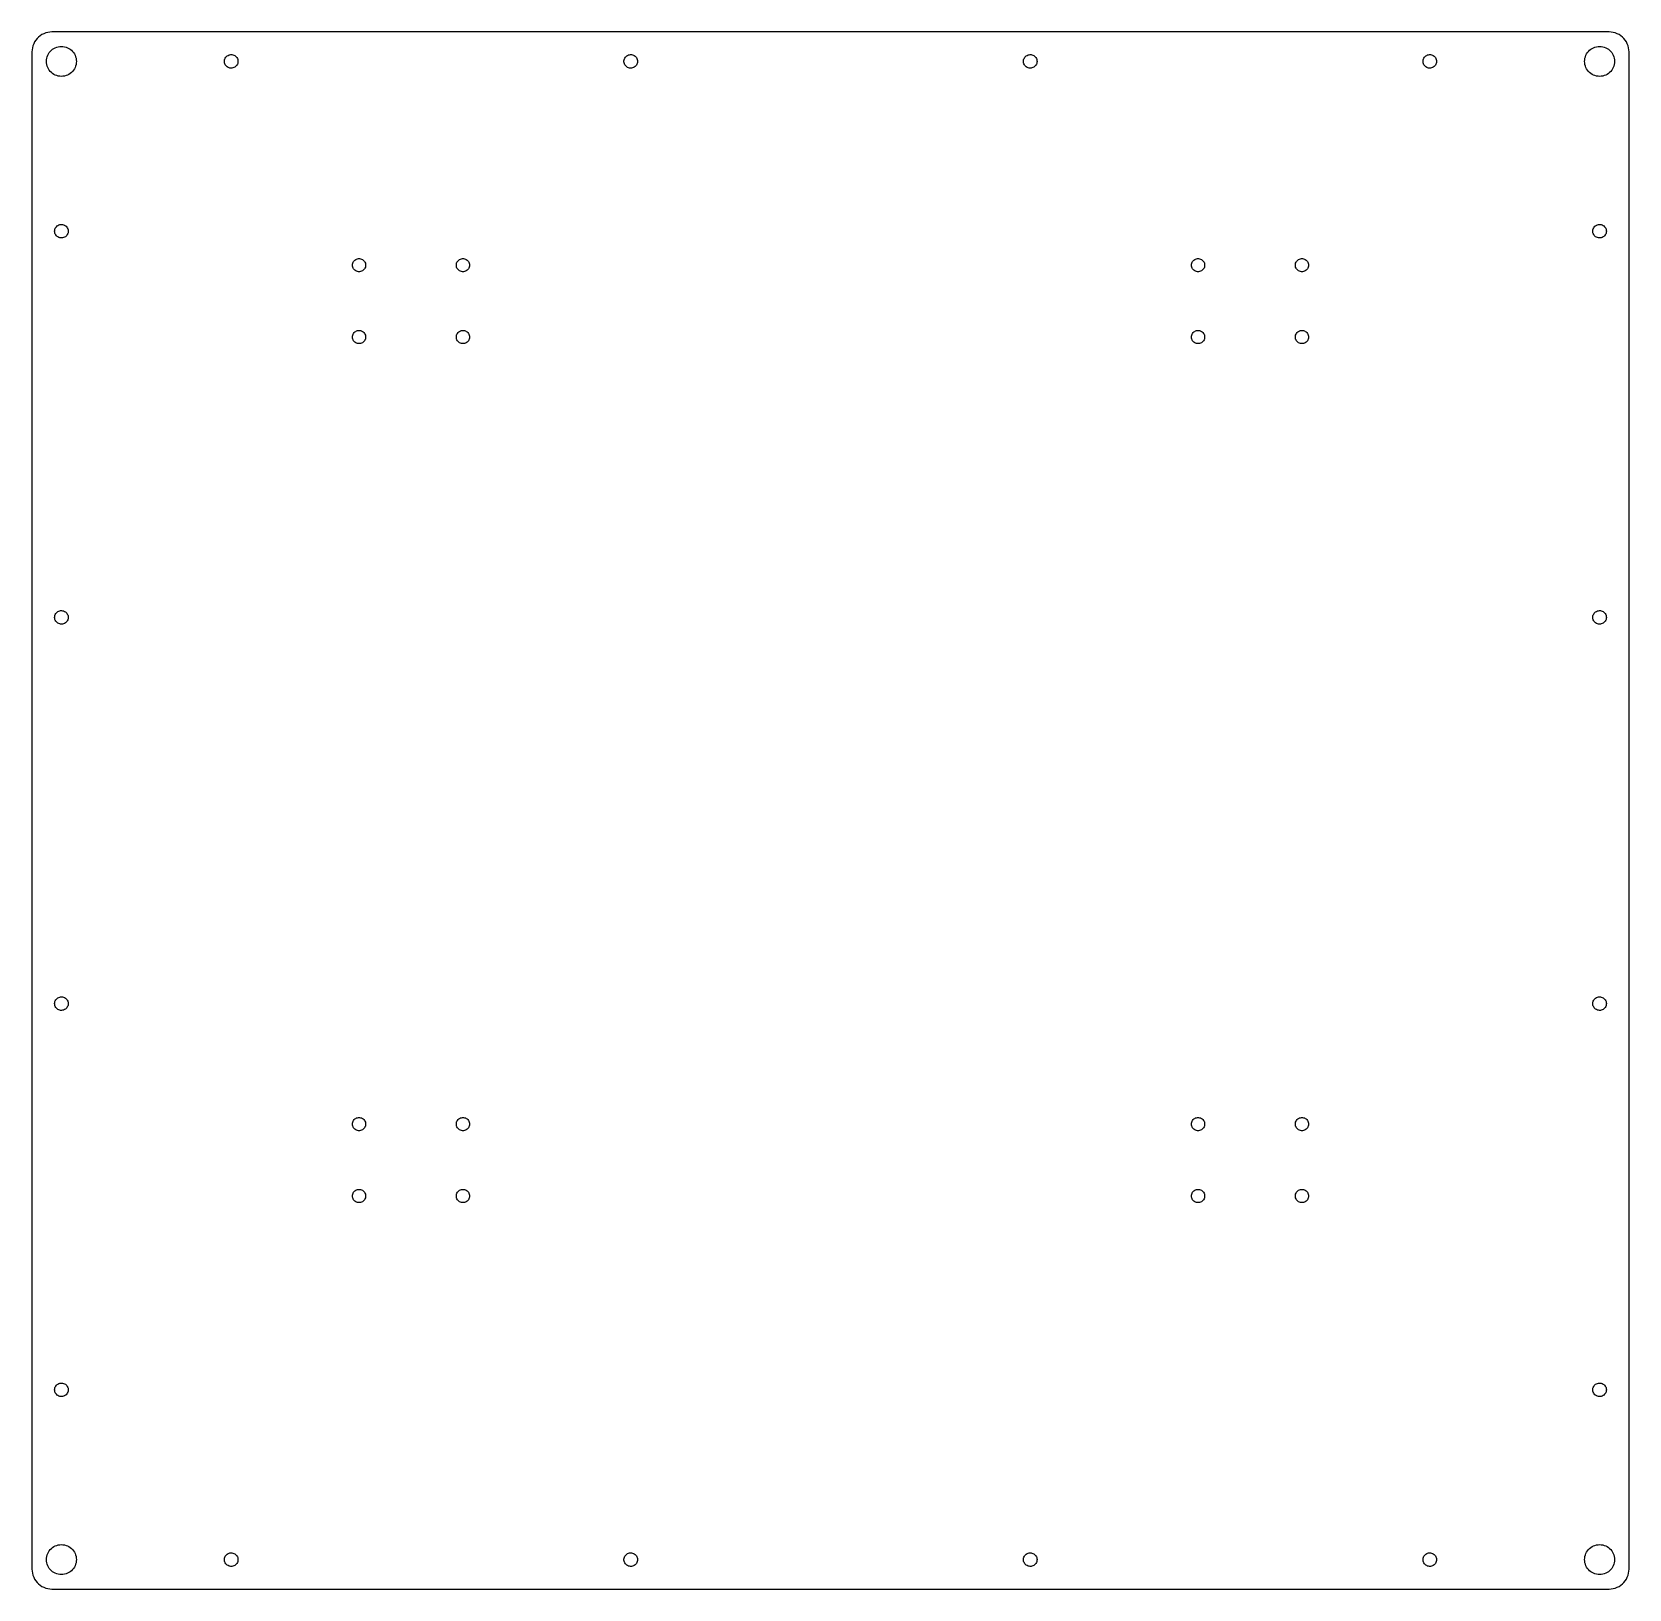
# Model space of a CAD drawing. Header units: metres. Extents: x -200 to 200, y -195 to 195.
import ezdxf

# ---------------------------------------------------------------- set-up
doc = ezdxf.new("R2010")
doc.units = ezdxf.units.M

msp = doc.modelspace()

# ---------------------------------------------------------------- linework, layer by layer
for p, q in [((-199.443, 191.909), (-199.63, 191.42)), ((-199.205, 192.375), (-199.443, 191.909)), ((-198.92, 192.814), (-199.205, 192.375)), ((-198.591, 193.221), (-198.92, 192.814)), ((-198.221, 193.591), (-198.591, 193.221)), ((-197.814, 193.92), (-198.221, 193.591)), ((-197.375, 194.205), (-197.814, 193.92)), ((-196.909, 194.443), (-197.375, 194.205)), ((-196.42, 194.63), (-196.909, 194.443)), ((-195.915, 194.766), (-196.42, 194.63)), ((-195.398, 194.848), (-195.915, 194.766)), ((-194.875, 194.875), (-195.398, 194.848)), ((194.875, 194.875), (-194.875, 194.875)), ((195.398, 194.848), (194.875, 194.875)), ((195.915, 194.766), (195.398, 194.848)), ((196.42, 194.63), (195.915, 194.766)), ((196.909, 194.443), (196.42, 194.63)), ((197.375, 194.205), (196.909, 194.443)), ((197.814, 193.92), (197.375, 194.205)), ((198.221, 193.591), (197.814, 193.92)), ((198.591, 193.221), (198.221, 193.591)), ((198.92, 192.814), (198.591, 193.221)), ((199.205, 192.375), (198.92, 192.814)), ((199.443, 191.909), (199.205, 192.375)), ((199.63, 191.42), (199.443, 191.909)), ((-199.848, 190.398), (-199.875, 189.875)), ((-199.875, 189.875), (-199.875, -189.875)), ((-199.766, 190.915), (-199.848, 190.398)), ((-199.63, 191.42), (-199.766, 190.915)), ((-196.25, 187.5), (-196.229, 187.892)), ((-196.229, 187.892), (-196.168, 188.28)), ((-196.168, 188.28), (-196.066, 188.659)), ((-196.066, 188.659), (-195.926, 189.025)), ((-195.926, 189.025), (-195.748, 189.375)), ((-195.748, 189.375), (-195.534, 189.704)), ((-195.534, 189.704), (-195.287, 190.009)), ((-195.287, 190.009), (-195.009, 190.287)), ((-195.009, 190.287), (-194.704, 190.534)), ((-194.704, 190.534), (-194.375, 190.748)), ((-194.375, 190.748), (-194.025, 190.926)), ((-194.025, 190.926), (-193.659, 191.066)), ((-193.659, 191.066), (-193.28, 191.168)), ((-193.28, 191.168), (-192.892, 191.229)), ((-192.892, 191.229), (-192.5, 191.25)), ((-192.5, 191.25), (-192.108, 191.229)), ((-192.108, 191.229), (-191.72, 191.168)), ((-191.72, 191.168), (-191.341, 191.066)), ((-191.341, 191.066), (-190.975, 190.926)), ((-190.975, 190.926), (-190.625, 190.748)), ((-190.625, 190.748), (-190.296, 190.534)), ((-190.296, 190.534), (-189.991, 190.287)), ((-189.991, 190.287), (-189.713, 190.009)), ((-189.713, 190.009), (-189.466, 189.704)), ((-189.466, 189.704), (-189.252, 189.375)), ((-189.252, 189.375), (-189.074, 189.025)), ((-189.074, 189.025), (-188.934, 188.659)), ((-188.934, 188.659), (-188.832, 188.28)), ((-188.832, 188.28), (-188.771, 187.892)), ((-188.771, 187.892), (-188.75, 187.5)), ((-151.659, 187.87), (-151.588, 188.107)), ((-151.588, 188.107), (-151.482, 188.332)), ((-151.482, 188.332), (-151.346, 188.539)), ((-151.346, 188.539), (-151.18, 188.724)), ((-151.18, 188.724), (-150.989, 188.883)), ((-150.989, 188.883), (-150.777, 189.012)), ((-150.777, 189.012), (-150.549, 189.109)), ((-150.549, 189.109), (-150.309, 189.172)), ((-150.309, 189.172), (-150.062, 189.199)), ((-150.062, 189.199), (-149.814, 189.19)), ((-149.814, 189.19), (-149.57, 189.145)), ((-149.57, 189.145), (-149.335, 189.065)), ((-149.335, 189.065), (-149.114, 188.951)), ((-149.114, 188.951), (-148.913, 188.807)), ((-148.913, 188.807), (-148.734, 188.634)), ((-148.734, 188.634), (-148.582, 188.438)), ((-148.582, 188.438), (-148.461, 188.222)), ((-148.461, 188.222), (-148.372, 187.99)), ((-148.372, 187.99), (-148.318, 187.748)), ((-51.6593, 187.87), (-51.5878, 188.107)), ((-51.5878, 188.107), (-51.4825, 188.332)), ((-51.4825, 188.332), (-51.3455, 188.539)), ((-51.3455, 188.539), (-51.1799, 188.724)), ((-51.1799, 188.724), (-50.9892, 188.883)), ((-50.9892, 188.883), (-50.7773, 189.012)), ((-50.7773, 189.012), (-50.5489, 189.109)), ((-50.5489, 189.109), (-50.3088, 189.172)), ((-50.3088, 189.172), (-50.0621, 189.199)), ((-50.0621, 189.199), (-49.8141, 189.19)), ((-49.8141, 189.19), (-49.57, 189.145)), ((-49.57, 189.145), (-49.3351, 189.065)), ((-49.3351, 189.065), (-49.1144, 188.951)), ((-49.1144, 188.951), (-48.9126, 188.807)), ((-48.9126, 188.807), (-48.7339, 188.634)), ((-48.7339, 188.634), (-48.5822, 188.438)), ((-48.5822, 188.438), (-48.4607, 188.222)), ((-48.4607, 188.222), (-48.3721, 187.99)), ((-48.3721, 187.99), (-48.3181, 187.748)), ((48.3407, 187.87), (48.4122, 188.107)), ((48.4122, 188.107), (48.5175, 188.332)), ((48.5175, 188.332), (48.6544, 188.539)), ((48.6544, 188.539), (48.8201, 188.724)), ((48.8201, 188.724), (49.0108, 188.883)), ((49.0108, 188.883), (49.2227, 189.012)), ((49.2227, 189.012), (49.4511, 189.109)), ((49.4511, 189.109), (49.6912, 189.172)), ((49.6912, 189.172), (49.9379, 189.199)), ((49.9379, 189.199), (50.1859, 189.19)), ((50.1859, 189.19), (50.43, 189.145)), ((50.43, 189.145), (50.6649, 189.065)), ((50.6649, 189.065), (50.8856, 188.951)), ((50.8856, 188.951), (51.0874, 188.807)), ((51.0874, 188.807), (51.2661, 188.634)), ((51.2661, 188.634), (51.4178, 188.438)), ((51.4178, 188.438), (51.5393, 188.222)), ((51.5393, 188.222), (51.6279, 187.99)), ((51.6279, 187.99), (51.6819, 187.748)), ((148.341, 187.87), (148.412, 188.107)), ((148.412, 188.107), (148.518, 188.332)), ((148.518, 188.332), (148.654, 188.539)), ((148.654, 188.539), (148.82, 188.724)), ((148.82, 188.724), (149.011, 188.883)), ((149.011, 188.883), (149.223, 189.012)), ((149.223, 189.012), (149.451, 189.109)), ((149.451, 189.109), (149.691, 189.172)), ((149.691, 189.172), (149.938, 189.199)), ((149.938, 189.199), (150.186, 189.19)), ((150.186, 189.19), (150.43, 189.145)), ((150.43, 189.145), (150.665, 189.065)), ((150.665, 189.065), (150.886, 188.951)), ((150.886, 188.951), (151.087, 188.807)), ((151.087, 188.807), (151.266, 188.634)), ((151.266, 188.634), (151.418, 188.438)), ((151.418, 188.438), (151.539, 188.222)), ((151.539, 188.222), (151.628, 187.99)), ((151.628, 187.99), (151.682, 187.748)), ((188.75, 187.5), (188.771, 187.892)), ((188.771, 187.892), (188.832, 188.28)), ((188.832, 188.28), (188.934, 188.659)), ((188.934, 188.659), (189.074, 189.025)), ((189.074, 189.025), (189.252, 189.375)), ((189.252, 189.375), (189.466, 189.704)), ((189.466, 189.704), (189.713, 190.009)), ((189.713, 190.009), (189.991, 190.287)), ((189.991, 190.287), (190.296, 190.534)), ((190.296, 190.534), (190.625, 190.748)), ((190.625, 190.748), (190.975, 190.926)), ((190.975, 190.926), (191.341, 191.066)), ((191.341, 191.066), (191.72, 191.168)), ((191.72, 191.168), (192.108, 191.229)), ((192.108, 191.229), (192.5, 191.25)), ((192.5, 191.25), (192.892, 191.229)), ((192.892, 191.229), (193.28, 191.168)), ((193.28, 191.168), (193.659, 191.066)), ((193.659, 191.066), (194.025, 190.926)), ((194.025, 190.926), (194.375, 190.748)), ((194.375, 190.748), (194.704, 190.534)), ((194.704, 190.534), (195.009, 190.287)), ((195.009, 190.287), (195.287, 190.009)), ((195.287, 190.009), (195.534, 189.704)), ((195.534, 189.704), (195.748, 189.375)), ((195.748, 189.375), (195.926, 189.025)), ((195.926, 189.025), (196.066, 188.659)), ((196.066, 188.659), (196.168, 188.28)), ((196.168, 188.28), (196.229, 187.892)), ((196.229, 187.892), (196.25, 187.5)), ((199.766, 190.915), (199.63, 191.42)), ((199.848, 190.398), (199.766, 190.915)), ((199.875, 189.875), (199.848, 190.398)), ((199.875, -189.875), (199.875, 189.875)), ((-196.229, 187.108), (-196.25, 187.5)), ((-196.168, 186.72), (-196.229, 187.108)), ((-196.066, 186.341), (-196.168, 186.72)), ((-195.926, 185.975), (-196.066, 186.341)), ((-195.748, 185.625), (-195.926, 185.975)), ((-195.534, 185.296), (-195.748, 185.625)), ((-195.287, 184.991), (-195.534, 185.296)), ((-195.009, 184.713), (-195.287, 184.991)), ((-194.704, 184.466), (-195.009, 184.713)), ((-194.375, 184.252), (-194.704, 184.466)), ((-194.025, 184.074), (-194.375, 184.252)), ((-193.659, 183.934), (-194.025, 184.074)), ((-193.28, 183.832), (-193.659, 183.934)), ((-191.341, 183.934), (-191.72, 183.832)), ((-190.975, 184.074), (-191.341, 183.934)), ((-190.625, 184.252), (-190.975, 184.074)), ((-190.296, 184.466), (-190.625, 184.252)), ((-189.991, 184.713), (-190.296, 184.466)), ((-189.713, 184.991), (-189.991, 184.713)), ((-189.466, 185.296), (-189.713, 184.991)), ((-189.252, 185.625), (-189.466, 185.296)), ((-189.074, 185.975), (-189.252, 185.625)), ((-188.934, 186.341), (-189.074, 185.975)), ((-188.832, 186.72), (-188.934, 186.341)), ((-188.771, 187.108), (-188.832, 186.72)), ((-188.75, 187.5), (-188.771, 187.108)), ((-151.695, 187.624), (-151.659, 187.87)), ((-151.695, 187.376), (-151.695, 187.624)), ((-151.659, 187.13), (-151.695, 187.376)), ((-151.588, 186.893), (-151.659, 187.13)), ((-151.482, 186.668), (-151.588, 186.893)), ((-151.346, 186.461), (-151.482, 186.668)), ((-151.18, 186.276), (-151.346, 186.461)), ((-150.989, 186.117), (-151.18, 186.276)), ((-150.777, 185.988), (-150.989, 186.117)), ((-150.549, 185.891), (-150.777, 185.988)), ((-150.309, 185.828), (-150.549, 185.891)), ((-150.062, 185.801), (-150.309, 185.828)), ((-149.814, 185.81), (-150.062, 185.801)), ((-149.57, 185.855), (-149.814, 185.81)), ((-149.335, 185.935), (-149.57, 185.855)), ((-149.114, 186.049), (-149.335, 185.935)), ((-148.913, 186.193), (-149.114, 186.049)), ((-148.734, 186.366), (-148.913, 186.193)), ((-148.582, 186.562), (-148.734, 186.366)), ((-148.461, 186.778), (-148.582, 186.562)), ((-148.372, 187.01), (-148.461, 186.778)), ((-148.318, 187.252), (-148.372, 187.01)), ((-148.318, 187.748), (-148.3, 187.5)), ((-148.3, 187.5), (-148.318, 187.252)), ((-51.6955, 187.624), (-51.6593, 187.87)), ((-51.6955, 187.376), (-51.6955, 187.624)), ((-51.6593, 187.13), (-51.6955, 187.376)), ((-51.5878, 186.893), (-51.6593, 187.13)), ((-51.4825, 186.668), (-51.5878, 186.893)), ((-51.3455, 186.461), (-51.4825, 186.668)), ((-51.1799, 186.276), (-51.3455, 186.461)), ((-50.9892, 186.117), (-51.1799, 186.276)), ((-50.7773, 185.988), (-50.9892, 186.117)), ((-50.5489, 185.891), (-50.7773, 185.988)), ((-50.3088, 185.828), (-50.5489, 185.891)), ((-50.0621, 185.801), (-50.3088, 185.828)), ((-49.8141, 185.81), (-50.0621, 185.801)), ((-49.57, 185.855), (-49.8141, 185.81)), ((-49.3351, 185.935), (-49.57, 185.855)), ((-49.1144, 186.049), (-49.3351, 185.935)), ((-48.9126, 186.193), (-49.1144, 186.049)), ((-48.7339, 186.366), (-48.9126, 186.193)), ((-48.5822, 186.562), (-48.7339, 186.366)), ((-48.4607, 186.778), (-48.5822, 186.562)), ((-48.3721, 187.01), (-48.4607, 186.778)), ((-48.3181, 187.252), (-48.3721, 187.01)), ((-48.3181, 187.748), (-48.3, 187.5)), ((-48.3, 187.5), (-48.3181, 187.252)), ((48.3045, 187.624), (48.3407, 187.87)), ((48.3045, 187.376), (48.3045, 187.624)), ((48.3407, 187.13), (48.3045, 187.376)), ((48.4122, 186.893), (48.3407, 187.13)), ((48.5175, 186.668), (48.4122, 186.893)), ((48.6544, 186.461), (48.5175, 186.668)), ((48.8201, 186.276), (48.6544, 186.461)), ((49.0108, 186.117), (48.8201, 186.276)), ((49.2227, 185.988), (49.0108, 186.117)), ((49.4511, 185.891), (49.2227, 185.988)), ((49.6912, 185.828), (49.4511, 185.891)), ((49.9379, 185.801), (49.6912, 185.828)), ((50.1859, 185.81), (49.9379, 185.801)), ((50.43, 185.855), (50.1859, 185.81)), ((50.6649, 185.935), (50.43, 185.855)), ((50.8856, 186.049), (50.6649, 185.935)), ((51.0874, 186.193), (50.8856, 186.049)), ((51.2661, 186.366), (51.0874, 186.193)), ((51.4178, 186.562), (51.2661, 186.366)), ((51.5393, 186.778), (51.4178, 186.562)), ((51.6279, 187.01), (51.5393, 186.778)), ((51.6819, 187.252), (51.6279, 187.01)), ((51.6819, 187.748), (51.7, 187.5)), ((51.7, 187.5), (51.6819, 187.252)), ((148.305, 187.624), (148.341, 187.87)), ((148.305, 187.376), (148.305, 187.624)), ((148.341, 187.13), (148.305, 187.376)), ((148.412, 186.893), (148.341, 187.13)), ((148.518, 186.668), (148.412, 186.893)), ((148.654, 186.461), (148.518, 186.668)), ((148.82, 186.276), (148.654, 186.461)), ((149.011, 186.117), (148.82, 186.276)), ((149.223, 185.988), (149.011, 186.117)), ((149.451, 185.891), (149.223, 185.988)), ((149.691, 185.828), (149.451, 185.891)), ((149.938, 185.801), (149.691, 185.828)), ((150.186, 185.81), (149.938, 185.801)), ((150.43, 185.855), (150.186, 185.81)), ((150.665, 185.935), (150.43, 185.855)), ((150.886, 186.049), (150.665, 185.935)), ((151.087, 186.193), (150.886, 186.049)), ((151.266, 186.366), (151.087, 186.193)), ((151.418, 186.562), (151.266, 186.366)), ((151.539, 186.778), (151.418, 186.562)), ((151.628, 187.01), (151.539, 186.778)), ((151.682, 187.252), (151.628, 187.01)), ((151.682, 187.748), (151.7, 187.5)), ((151.7, 187.5), (151.682, 187.252)), ((188.771, 187.108), (188.75, 187.5)), ((188.832, 186.72), (188.771, 187.108)), ((188.934, 186.341), (188.832, 186.72)), ((189.074, 185.975), (188.934, 186.341)), ((189.252, 185.625), (189.074, 185.975)), ((189.466, 185.296), (189.252, 185.625)), ((189.713, 184.991), (189.466, 185.296)), ((189.991, 184.713), (189.713, 184.991)), ((190.296, 184.466), (189.991, 184.713)), ((190.625, 184.252), (190.296, 184.466)), ((190.975, 184.074), (190.625, 184.252)), ((191.341, 183.934), (190.975, 184.074)), ((191.72, 183.832), (191.341, 183.934)), ((193.659, 183.934), (193.28, 183.832)), ((194.025, 184.074), (193.659, 183.934)), ((194.375, 184.252), (194.025, 184.074)), ((194.704, 184.466), (194.375, 184.252)), ((195.009, 184.713), (194.704, 184.466)), ((195.287, 184.991), (195.009, 184.713)), ((195.534, 185.296), (195.287, 184.991)), ((195.748, 185.625), (195.534, 185.296)), ((195.926, 185.975), (195.748, 185.625)), ((196.066, 186.341), (195.926, 185.975)), ((196.168, 186.72), (196.066, 186.341)), ((196.229, 187.108), (196.168, 186.72)), ((196.25, 187.5), (196.229, 187.108)), ((-192.892, 183.771), (-193.28, 183.832)), ((-192.5, 183.75), (-192.892, 183.771)), ((-192.108, 183.771), (-192.5, 183.75)), ((-191.72, 183.832), (-192.108, 183.771)), ((192.108, 183.771), (191.72, 183.832)), ((192.5, 183.75), (192.108, 183.771)), ((192.892, 183.771), (192.5, 183.75)), ((193.28, 183.832), (192.892, 183.771)), ((-194.2, 145), (-194.182, 145.248)), ((-194.182, 144.752), (-194.2, 145)), ((-194.182, 145.248), (-194.128, 145.49)), ((-194.128, 144.51), (-194.182, 144.752)), ((-194.128, 145.49), (-194.039, 145.722)), ((-194.039, 144.278), (-194.128, 144.51)), ((-194.039, 145.722), (-193.918, 145.938)), ((-193.918, 144.062), (-194.039, 144.278)), ((-193.918, 145.938), (-193.766, 146.134)), ((-193.766, 143.866), (-193.918, 144.062)), ((-193.766, 146.134), (-193.587, 146.307)), ((-193.587, 146.307), (-193.386, 146.451)), ((-193.386, 146.451), (-193.165, 146.565)), ((-193.165, 146.565), (-192.93, 146.645)), ((-192.93, 146.645), (-192.686, 146.69)), ((-192.686, 146.69), (-192.438, 146.699)), ((-192.438, 146.699), (-192.191, 146.672)), ((-192.191, 146.672), (-191.951, 146.609)), ((-191.951, 146.609), (-191.723, 146.512)), ((-191.723, 146.512), (-191.511, 146.383)), ((-191.511, 146.383), (-191.32, 146.224)), ((-191.32, 146.224), (-191.154, 146.039)), ((-191.154, 143.961), (-191.32, 143.776)), ((-191.154, 146.039), (-191.018, 145.832)), ((-191.018, 144.168), (-191.154, 143.961)), ((-191.018, 145.832), (-190.912, 145.607)), ((-190.912, 144.393), (-191.018, 144.168)), ((-190.912, 145.607), (-190.841, 145.37)), ((-190.841, 144.63), (-190.912, 144.393)), ((-190.841, 145.37), (-190.805, 145.124)), ((-190.805, 144.876), (-190.841, 144.63)), ((-190.805, 145.124), (-190.805, 144.876)), ((190.805, 145.124), (190.841, 145.37)), ((190.805, 144.876), (190.805, 145.124)), ((190.841, 144.63), (190.805, 144.876)), ((190.841, 145.37), (190.912, 145.607)), ((190.912, 144.393), (190.841, 144.63)), ((190.912, 145.607), (191.018, 145.832)), ((191.018, 144.168), (190.912, 144.393)), ((191.018, 145.832), (191.154, 146.039)), ((191.154, 143.961), (191.018, 144.168)), ((191.154, 146.039), (191.32, 146.224)), ((191.32, 143.776), (191.154, 143.961)), ((191.32, 146.224), (191.511, 146.383)), ((191.511, 146.383), (191.723, 146.512)), ((191.723, 146.512), (191.951, 146.609)), ((191.951, 146.609), (192.191, 146.672)), ((192.191, 146.672), (192.438, 146.699)), ((192.438, 146.699), (192.686, 146.69)), ((192.686, 146.69), (192.93, 146.645)), ((192.93, 146.645), (193.165, 146.565)), ((193.165, 146.565), (193.386, 146.451)), ((193.386, 146.451), (193.587, 146.307)), ((193.587, 146.307), (193.766, 146.134)), ((193.766, 146.134), (193.918, 145.938)), ((193.918, 144.062), (193.766, 143.866)), ((193.918, 145.938), (194.039, 145.722)), ((194.039, 144.278), (193.918, 144.062)), ((194.039, 145.722), (194.128, 145.49)), ((194.128, 144.51), (194.039, 144.278)), ((194.128, 145.49), (194.182, 145.248)), ((194.182, 144.752), (194.128, 144.51)), ((194.182, 145.248), (194.2, 145)), ((194.2, 145), (194.182, 144.752)), ((-193.587, 143.693), (-193.766, 143.866)), ((-193.386, 143.549), (-193.587, 143.693)), ((-193.165, 143.435), (-193.386, 143.549)), ((-192.93, 143.355), (-193.165, 143.435)), ((-192.686, 143.31), (-192.93, 143.355)), ((-192.438, 143.301), (-192.686, 143.31)), ((-192.191, 143.328), (-192.438, 143.301)), ((-191.951, 143.391), (-192.191, 143.328)), ((-191.723, 143.488), (-191.951, 143.391)), ((-191.511, 143.617), (-191.723, 143.488)), ((-191.32, 143.776), (-191.511, 143.617)), ((191.511, 143.617), (191.32, 143.776)), ((191.723, 143.488), (191.511, 143.617)), ((191.951, 143.391), (191.723, 143.488)), ((192.191, 143.328), (191.951, 143.391)), ((192.438, 143.301), (192.191, 143.328)), ((192.686, 143.31), (192.438, 143.301)), ((192.93, 143.355), (192.686, 143.31)), ((193.165, 143.435), (192.93, 143.355)), ((193.386, 143.549), (193.165, 143.435)), ((193.587, 143.693), (193.386, 143.549)), ((193.766, 143.866), (193.587, 143.693)), ((-119.65, 136.5), (-119.632, 136.746)), ((-119.632, 136.254), (-119.65, 136.5)), ((-119.632, 136.746), (-119.577, 136.986)), ((-119.577, 136.014), (-119.632, 136.254)), ((-119.577, 136.986), (-119.487, 137.216)), ((-119.487, 135.784), (-119.577, 136.014)), ((-119.487, 137.216), (-119.363, 137.429)), ((-119.363, 137.429), (-119.21, 137.622)), ((-119.21, 137.622), (-119.029, 137.79)), ((-119.029, 137.79), (-118.825, 137.929)), ((-118.825, 137.929), (-118.603, 138.036)), ((-118.603, 138.036), (-118.367, 138.109)), ((-118.367, 138.109), (-118.123, 138.145)), ((-118.123, 138.145), (-117.877, 138.145)), ((-117.877, 138.145), (-117.633, 138.109)), ((-117.633, 138.109), (-117.397, 138.036)), ((-117.397, 138.036), (-117.175, 137.929)), ((-117.175, 137.929), (-116.971, 137.79)), ((-116.971, 137.79), (-116.79, 137.622)), ((-116.79, 137.622), (-116.637, 137.429)), ((-116.637, 137.429), (-116.513, 137.216)), ((-116.513, 137.216), (-116.423, 136.986)), ((-116.423, 136.014), (-116.513, 135.784)), ((-116.423, 136.986), (-116.368, 136.746)), ((-116.368, 136.254), (-116.423, 136.014)), ((-116.368, 136.746), (-116.35, 136.5)), ((-116.35, 136.5), (-116.368, 136.254)), ((-93.65, 136.5), (-93.6316, 136.746)), ((-93.6316, 136.254), (-93.65, 136.5)), ((-93.6316, 136.746), (-93.5767, 136.986)), ((-93.5767, 136.014), (-93.6316, 136.254)), ((-93.5767, 136.986), (-93.4866, 137.216)), ((-93.4866, 135.784), (-93.5767, 136.014)), ((-93.4866, 137.216), (-93.3633, 137.429)), ((-93.3633, 137.429), (-93.2095, 137.622)), ((-93.2095, 137.622), (-93.0288, 137.79)), ((-93.0288, 137.79), (-92.825, 137.929)), ((-92.825, 137.929), (-92.6028, 138.036)), ((-92.6028, 138.036), (-92.3672, 138.109)), ((-92.3672, 138.109), (-92.1233, 138.145)), ((-92.1233, 138.145), (-91.8767, 138.145)), ((-91.8767, 138.145), (-91.6328, 138.109)), ((-91.6328, 138.109), (-91.3972, 138.036)), ((-91.3972, 138.036), (-91.175, 137.929)), ((-91.175, 137.929), (-90.9712, 137.79)), ((-90.9712, 137.79), (-90.7905, 137.622)), ((-90.7905, 137.622), (-90.6367, 137.429)), ((-90.6367, 137.429), (-90.5134, 137.216)), ((-90.5134, 137.216), (-90.4233, 136.986)), ((-90.4233, 136.014), (-90.5134, 135.784)), ((-90.4233, 136.986), (-90.3684, 136.746)), ((-90.3684, 136.254), (-90.4233, 136.014)), ((-90.3684, 136.746), (-90.35, 136.5)), ((-90.35, 136.5), (-90.3684, 136.254)), ((90.35, 136.5), (90.3684, 136.746)), ((90.3684, 136.254), (90.35, 136.5)), ((90.3684, 136.746), (90.4233, 136.986)), ((90.4233, 136.014), (90.3684, 136.254)), ((90.4233, 136.986), (90.5134, 137.216)), ((90.5134, 135.784), (90.4233, 136.014)), ((90.5134, 137.216), (90.6367, 137.429)), ((90.6367, 137.429), (90.7905, 137.622)), ((90.7905, 137.622), (90.9712, 137.79)), ((90.9712, 137.79), (91.175, 137.929)), ((91.175, 137.929), (91.3972, 138.036)), ((91.3972, 138.036), (91.6328, 138.109)), ((91.6328, 138.109), (91.8767, 138.145)), ((91.8767, 138.145), (92.1233, 138.145)), ((92.1233, 138.145), (92.3672, 138.109)), ((92.3672, 138.109), (92.6028, 138.036)), ((92.6028, 138.036), (92.825, 137.929)), ((92.825, 137.929), (93.0288, 137.79)), ((93.0288, 137.79), (93.2095, 137.622)), ((93.2095, 137.622), (93.3633, 137.429)), ((93.3633, 137.429), (93.4866, 137.216)), ((93.4866, 137.216), (93.5767, 136.986)), ((93.5767, 136.014), (93.4866, 135.784)), ((93.5767, 136.986), (93.6316, 136.746)), ((93.6316, 136.254), (93.5767, 136.014)), ((93.6316, 136.746), (93.65, 136.5)), ((93.65, 136.5), (93.6316, 136.254)), ((116.35, 136.5), (116.368, 136.746)), ((116.368, 136.254), (116.35, 136.5)), ((116.368, 136.746), (116.423, 136.986)), ((116.423, 136.014), (116.368, 136.254)), ((116.423, 136.986), (116.513, 137.216)), ((116.513, 135.784), (116.423, 136.014)), ((116.513, 137.216), (116.637, 137.429)), ((116.637, 137.429), (116.79, 137.622)), ((116.79, 137.622), (116.971, 137.79)), ((116.971, 137.79), (117.175, 137.929)), ((117.175, 137.929), (117.397, 138.036)), ((117.397, 138.036), (117.633, 138.109)), ((117.633, 138.109), (117.877, 138.145)), ((117.877, 138.145), (118.123, 138.145)), ((118.123, 138.145), (118.367, 138.109)), ((118.367, 138.109), (118.603, 138.036)), ((118.603, 138.036), (118.825, 137.929)), ((118.825, 137.929), (119.029, 137.79)), ((119.029, 137.79), (119.21, 137.622)), ((119.21, 137.622), (119.363, 137.429)), ((119.363, 137.429), (119.487, 137.216)), ((119.487, 137.216), (119.577, 136.986)), ((119.577, 136.014), (119.487, 135.784)), ((119.577, 136.986), (119.632, 136.746)), ((119.632, 136.254), (119.577, 136.014)), ((119.632, 136.746), (119.65, 136.5)), ((119.65, 136.5), (119.632, 136.254)), ((-119.363, 135.571), (-119.487, 135.784)), ((-119.21, 135.378), (-119.363, 135.571)), ((-119.029, 135.21), (-119.21, 135.378)), ((-118.825, 135.071), (-119.029, 135.21)), ((-118.603, 134.964), (-118.825, 135.071)), ((-118.367, 134.891), (-118.603, 134.964)), ((-118.123, 134.855), (-118.367, 134.891)), ((-117.877, 134.855), (-118.123, 134.855)), ((-117.633, 134.891), (-117.877, 134.855)), ((-117.397, 134.964), (-117.633, 134.891)), ((-117.175, 135.071), (-117.397, 134.964)), ((-116.971, 135.21), (-117.175, 135.071)), ((-116.79, 135.378), (-116.971, 135.21)), ((-116.637, 135.571), (-116.79, 135.378)), ((-116.513, 135.784), (-116.637, 135.571)), ((-93.3633, 135.571), (-93.4866, 135.784)), ((-93.2095, 135.378), (-93.3633, 135.571)), ((-93.0288, 135.21), (-93.2095, 135.378)), ((-92.825, 135.071), (-93.0288, 135.21)), ((-92.6028, 134.964), (-92.825, 135.071)), ((-92.3672, 134.891), (-92.6028, 134.964)), ((-92.1233, 134.855), (-92.3672, 134.891)), ((-91.8767, 134.855), (-92.1233, 134.855)), ((-91.6328, 134.891), (-91.8767, 134.855)), ((-91.3972, 134.964), (-91.6328, 134.891)), ((-91.175, 135.071), (-91.3972, 134.964)), ((-90.9712, 135.21), (-91.175, 135.071)), ((-90.7905, 135.378), (-90.9712, 135.21)), ((-90.6367, 135.571), (-90.7905, 135.378)), ((-90.5134, 135.784), (-90.6367, 135.571)), ((90.6367, 135.571), (90.5134, 135.784)), ((90.7905, 135.378), (90.6367, 135.571)), ((90.9712, 135.21), (90.7905, 135.378)), ((91.175, 135.071), (90.9712, 135.21)), ((91.3972, 134.964), (91.175, 135.071)), ((91.6328, 134.891), (91.3972, 134.964)), ((91.8767, 134.855), (91.6328, 134.891)), ((92.1233, 134.855), (91.8767, 134.855)), ((92.3672, 134.891), (92.1233, 134.855)), ((92.6028, 134.964), (92.3672, 134.891)), ((92.825, 135.071), (92.6028, 134.964)), ((93.0288, 135.21), (92.825, 135.071)), ((93.2095, 135.378), (93.0288, 135.21)), ((93.3633, 135.571), (93.2095, 135.378)), ((93.4866, 135.784), (93.3633, 135.571)), ((116.637, 135.571), (116.513, 135.784)), ((116.79, 135.378), (116.637, 135.571)), ((116.971, 135.21), (116.79, 135.378)), ((117.175, 135.071), (116.971, 135.21)), ((117.397, 134.964), (117.175, 135.071)), ((117.633, 134.891), (117.397, 134.964)), ((117.877, 134.855), (117.633, 134.891)), ((118.123, 134.855), (117.877, 134.855)), ((118.367, 134.891), (118.123, 134.855)), ((118.603, 134.964), (118.367, 134.891)), ((118.825, 135.071), (118.603, 134.964)), ((119.029, 135.21), (118.825, 135.071)), ((119.21, 135.378), (119.029, 135.21)), ((119.363, 135.571), (119.21, 135.378)), ((119.487, 135.784), (119.363, 135.571)), ((-119.029, 119.79), (-118.825, 119.929)), ((-118.825, 119.929), (-118.603, 120.036)), ((-118.603, 120.036), (-118.367, 120.109)), ((-118.367, 120.109), (-118.123, 120.145)), ((-118.123, 120.145), (-117.877, 120.145)), ((-117.877, 120.145), (-117.633, 120.109)), ((-117.633, 120.109), (-117.397, 120.036)), ((-117.397, 120.036), (-117.175, 119.929)), ((-117.175, 119.929), (-116.971, 119.79)), ((-93.0288, 119.79), (-92.825, 119.929)), ((-92.825, 119.929), (-92.6028, 120.036)), ((-92.6028, 120.036), (-92.3672, 120.109)), ((-92.3672, 120.109), (-92.1233, 120.145)), ((-92.1233, 120.145), (-91.8767, 120.145)), ((-91.8767, 120.145), (-91.6328, 120.109)), ((-91.6328, 120.109), (-91.3972, 120.036)), ((-91.3972, 120.036), (-91.175, 119.929)), ((-91.175, 119.929), (-90.9712, 119.79)), ((90.9712, 119.79), (91.175, 119.929)), ((91.175, 119.929), (91.3972, 120.036)), ((91.3972, 120.036), (91.6328, 120.109)), ((91.6328, 120.109), (91.8767, 120.145)), ((91.8767, 120.145), (92.1233, 120.145)), ((92.1233, 120.145), (92.3672, 120.109)), ((92.3672, 120.109), (92.6028, 120.036)), ((92.6028, 120.036), (92.825, 119.929)), ((92.825, 119.929), (93.0288, 119.79)), ((116.971, 119.79), (117.175, 119.929)), ((117.175, 119.929), (117.397, 120.036)), ((117.397, 120.036), (117.633, 120.109)), ((117.633, 120.109), (117.877, 120.145)), ((117.877, 120.145), (118.123, 120.145)), ((118.123, 120.145), (118.367, 120.109)), ((118.367, 120.109), (118.603, 120.036)), ((118.603, 120.036), (118.825, 119.929)), ((118.825, 119.929), (119.029, 119.79)), ((-119.65, 118.5), (-119.632, 118.746)), ((-119.632, 118.254), (-119.65, 118.5)), ((-119.632, 118.746), (-119.577, 118.986)), ((-119.577, 118.014), (-119.632, 118.254)), ((-119.577, 118.986), (-119.487, 119.216)), ((-119.487, 117.784), (-119.577, 118.014)), ((-119.487, 119.216), (-119.363, 119.429)), ((-119.363, 117.571), (-119.487, 117.784)), ((-119.363, 119.429), (-119.21, 119.622)), ((-119.21, 117.378), (-119.363, 117.571)), ((-119.21, 119.622), (-119.029, 119.79)), ((-119.029, 117.21), (-119.21, 117.378)), ((-118.825, 117.071), (-119.029, 117.21)), ((-118.603, 116.964), (-118.825, 117.071)), ((-118.367, 116.891), (-118.603, 116.964)), ((-118.123, 116.855), (-118.367, 116.891)), ((-117.877, 116.855), (-118.123, 116.855)), ((-117.633, 116.891), (-117.877, 116.855)), ((-117.397, 116.964), (-117.633, 116.891)), ((-117.175, 117.071), (-117.397, 116.964)), ((-116.971, 117.21), (-117.175, 117.071)), ((-116.971, 119.79), (-116.79, 119.622)), ((-116.79, 117.378), (-116.971, 117.21)), ((-116.79, 119.622), (-116.637, 119.429)), ((-116.637, 117.571), (-116.79, 117.378)), ((-116.637, 119.429), (-116.513, 119.216)), ((-116.513, 117.784), (-116.637, 117.571)), ((-116.513, 119.216), (-116.423, 118.986)), ((-116.423, 118.014), (-116.513, 117.784)), ((-116.423, 118.986), (-116.368, 118.746)), ((-116.368, 118.254), (-116.423, 118.014)), ((-116.368, 118.746), (-116.35, 118.5)), ((-116.35, 118.5), (-116.368, 118.254)), ((-93.65, 118.5), (-93.6316, 118.746)), ((-93.6316, 118.254), (-93.65, 118.5)), ((-93.6316, 118.746), (-93.5767, 118.986)), ((-93.5767, 118.014), (-93.6316, 118.254)), ((-93.5767, 118.986), (-93.4866, 119.216)), ((-93.4866, 117.784), (-93.5767, 118.014)), ((-93.4866, 119.216), (-93.3633, 119.429)), ((-93.3633, 117.571), (-93.4866, 117.784)), ((-93.3633, 119.429), (-93.2095, 119.622)), ((-93.2095, 117.378), (-93.3633, 117.571)), ((-93.2095, 119.622), (-93.0288, 119.79)), ((-93.0288, 117.21), (-93.2095, 117.378)), ((-92.825, 117.071), (-93.0288, 117.21)), ((-92.6028, 116.964), (-92.825, 117.071)), ((-92.3672, 116.891), (-92.6028, 116.964)), ((-92.1233, 116.855), (-92.3672, 116.891)), ((-91.8767, 116.855), (-92.1233, 116.855)), ((-91.6328, 116.891), (-91.8767, 116.855)), ((-91.3972, 116.964), (-91.6328, 116.891)), ((-91.175, 117.071), (-91.3972, 116.964)), ((-90.9712, 117.21), (-91.175, 117.071)), ((-90.9712, 119.79), (-90.7905, 119.622)), ((-90.7905, 117.378), (-90.9712, 117.21)), ((-90.7905, 119.622), (-90.6367, 119.429)), ((-90.6367, 117.571), (-90.7905, 117.378)), ((-90.6367, 119.429), (-90.5134, 119.216)), ((-90.5134, 117.784), (-90.6367, 117.571)), ((-90.5134, 119.216), (-90.4233, 118.986)), ((-90.4233, 118.014), (-90.5134, 117.784)), ((-90.4233, 118.986), (-90.3684, 118.746)), ((-90.3684, 118.254), (-90.4233, 118.014)), ((-90.3684, 118.746), (-90.35, 118.5)), ((-90.35, 118.5), (-90.3684, 118.254)), ((90.35, 118.5), (90.3684, 118.746)), ((90.3684, 118.254), (90.35, 118.5)), ((90.3684, 118.746), (90.4233, 118.986)), ((90.4233, 118.014), (90.3684, 118.254)), ((90.4233, 118.986), (90.5134, 119.216)), ((90.5134, 117.784), (90.4233, 118.014)), ((90.5134, 119.216), (90.6367, 119.429)), ((90.6367, 117.571), (90.5134, 117.784)), ((90.6367, 119.429), (90.7905, 119.622)), ((90.7905, 117.378), (90.6367, 117.571)), ((90.7905, 119.622), (90.9712, 119.79)), ((90.9712, 117.21), (90.7905, 117.378)), ((91.175, 117.071), (90.9712, 117.21)), ((91.3972, 116.964), (91.175, 117.071)), ((91.6328, 116.891), (91.3972, 116.964)), ((91.8767, 116.855), (91.6328, 116.891)), ((92.1233, 116.855), (91.8767, 116.855)), ((92.3672, 116.891), (92.1233, 116.855)), ((92.6028, 116.964), (92.3672, 116.891)), ((92.825, 117.071), (92.6028, 116.964)), ((93.0288, 117.21), (92.825, 117.071)), ((93.0288, 119.79), (93.2095, 119.622)), ((93.2095, 117.378), (93.0288, 117.21)), ((93.2095, 119.622), (93.3633, 119.429)), ((93.3633, 117.571), (93.2095, 117.378)), ((93.3633, 119.429), (93.4866, 119.216)), ((93.4866, 117.784), (93.3633, 117.571)), ((93.4866, 119.216), (93.5767, 118.986)), ((93.5767, 118.014), (93.4866, 117.784)), ((93.5767, 118.986), (93.6316, 118.746)), ((93.6316, 118.254), (93.5767, 118.014)), ((93.6316, 118.746), (93.65, 118.5)), ((93.65, 118.5), (93.6316, 118.254)), ((116.35, 118.5), (116.368, 118.746)), ((116.368, 118.254), (116.35, 118.5)), ((116.368, 118.746), (116.423, 118.986)), ((116.423, 118.014), (116.368, 118.254)), ((116.423, 118.986), (116.513, 119.216)), ((116.513, 117.784), (116.423, 118.014)), ((116.513, 119.216), (116.637, 119.429)), ((116.637, 117.571), (116.513, 117.784)), ((116.637, 119.429), (116.79, 119.622)), ((116.79, 117.378), (116.637, 117.571)), ((116.79, 119.622), (116.971, 119.79)), ((116.971, 117.21), (116.79, 117.378)), ((117.175, 117.071), (116.971, 117.21)), ((117.397, 116.964), (117.175, 117.071)), ((117.633, 116.891), (117.397, 116.964)), ((117.877, 116.855), (117.633, 116.891)), ((118.123, 116.855), (117.877, 116.855)), ((118.367, 116.891), (118.123, 116.855)), ((118.603, 116.964), (118.367, 116.891)), ((118.825, 117.071), (118.603, 116.964)), ((119.029, 117.21), (118.825, 117.071)), ((119.029, 119.79), (119.21, 119.622)), ((119.21, 117.378), (119.029, 117.21)), ((119.21, 119.622), (119.363, 119.429)), ((119.363, 117.571), (119.21, 117.378)), ((119.363, 119.429), (119.487, 119.216)), ((119.487, 117.784), (119.363, 117.571)), ((119.487, 119.216), (119.577, 118.986)), ((119.577, 118.014), (119.487, 117.784)), ((119.577, 118.986), (119.632, 118.746)), ((119.632, 118.254), (119.577, 118.014)), ((119.632, 118.746), (119.65, 118.5)), ((119.65, 118.5), (119.632, 118.254)), ((-194.2, 48.3333), (-194.182, 48.5809)), ((-194.182, 48.0858), (-194.2, 48.3333)), ((-194.182, 48.5809), (-194.128, 48.8231)), ((-194.128, 47.8436), (-194.182, 48.0858)), ((-194.128, 48.8231), (-194.039, 49.0549)), ((-194.039, 49.0549), (-193.918, 49.2713)), ((-193.918, 49.2713), (-193.766, 49.4678)), ((-193.766, 49.4678), (-193.587, 49.64)), ((-193.587, 49.64), (-193.386, 49.7844)), ((-193.386, 49.7844), (-193.165, 49.8979)), ((-193.165, 49.8979), (-192.93, 49.978)), ((-192.93, 49.978), (-192.686, 50.0231)), ((-192.686, 50.0231), (-192.438, 50.0322)), ((-192.438, 50.0322), (-192.191, 50.0051)), ((-192.191, 50.0051), (-191.951, 49.9423)), ((-191.951, 49.9423), (-191.723, 49.8452)), ((-191.723, 49.8452), (-191.511, 49.7159)), ((-191.511, 49.7159), (-191.32, 49.5572)), ((-191.32, 49.5572), (-191.154, 49.3723)), ((-191.154, 49.3723), (-191.018, 49.1653)), ((-191.018, 49.1653), (-190.912, 48.9406)), ((-190.912, 48.9406), (-190.841, 48.703)), ((-190.841, 48.703), (-190.805, 48.4574)), ((-190.805, 48.2092), (-190.841, 47.9637)), ((-190.805, 48.4574), (-190.805, 48.2092)), ((190.805, 48.4574), (190.841, 48.703)), ((190.805, 48.2092), (190.805, 48.4574)), ((190.841, 47.9637), (190.805, 48.2092)), ((190.841, 48.703), (190.912, 48.9406)), ((190.912, 48.9406), (191.018, 49.1653)), ((191.018, 49.1653), (191.154, 49.3723)), ((191.154, 49.3723), (191.32, 49.5572)), ((191.32, 49.5572), (191.511, 49.7159)), ((191.511, 49.7159), (191.723, 49.8452)), ((191.723, 49.8452), (191.951, 49.9423)), ((191.951, 49.9423), (192.191, 50.0051)), ((192.191, 50.0051), (192.438, 50.0322)), ((192.438, 50.0322), (192.686, 50.0231)), ((192.686, 50.0231), (192.93, 49.978)), ((192.93, 49.978), (193.165, 49.8979)), ((193.165, 49.8979), (193.386, 49.7844)), ((193.386, 49.7844), (193.587, 49.64)), ((193.587, 49.64), (193.766, 49.4678)), ((193.766, 49.4678), (193.918, 49.2713)), ((193.918, 49.2713), (194.039, 49.0549)), ((194.039, 49.0549), (194.128, 48.8231)), ((194.128, 48.8231), (194.182, 48.5809)), ((194.182, 48.0858), (194.128, 47.8436)), ((194.182, 48.5809), (194.2, 48.3333)), ((194.2, 48.3333), (194.182, 48.0858)), ((-194.039, 47.6118), (-194.128, 47.8436)), ((-193.918, 47.3953), (-194.039, 47.6118)), ((-193.766, 47.1989), (-193.918, 47.3953)), ((-193.587, 47.0266), (-193.766, 47.1989)), ((-193.386, 46.8822), (-193.587, 47.0266)), ((-193.165, 46.7687), (-193.386, 46.8822)), ((-192.93, 46.6886), (-193.165, 46.7687)), ((-192.686, 46.6435), (-192.93, 46.6886)), ((-192.438, 46.6345), (-192.686, 46.6435)), ((-192.191, 46.6616), (-192.438, 46.6345)), ((-191.951, 46.7244), (-192.191, 46.6616)), ((-191.723, 46.8214), (-191.951, 46.7244)), ((-191.511, 46.9507), (-191.723, 46.8214)), ((-191.32, 47.1095), (-191.511, 46.9507)), ((-191.154, 47.2943), (-191.32, 47.1095)), ((-191.018, 47.5013), (-191.154, 47.2943)), ((-190.912, 47.726), (-191.018, 47.5013)), ((-190.841, 47.9637), (-190.912, 47.726)), ((190.912, 47.726), (190.841, 47.9637)), ((191.018, 47.5013), (190.912, 47.726)), ((191.154, 47.2943), (191.018, 47.5013)), ((191.32, 47.1095), (191.154, 47.2943)), ((191.511, 46.9507), (191.32, 47.1095)), ((191.723, 46.8214), (191.511, 46.9507)), ((191.951, 46.7244), (191.723, 46.8214)), ((192.191, 46.6616), (191.951, 46.7244)), ((192.438, 46.6345), (192.191, 46.6616)), ((192.686, 46.6435), (192.438, 46.6345)), ((192.93, 46.6886), (192.686, 46.6435)), ((193.165, 46.7687), (192.93, 46.6886)), ((193.386, 46.8822), (193.165, 46.7687)), ((193.587, 47.0266), (193.386, 46.8822)), ((193.766, 47.1989), (193.587, 47.0266)), ((193.918, 47.3953), (193.766, 47.1989)), ((194.039, 47.6118), (193.918, 47.3953)), ((194.128, 47.8436), (194.039, 47.6118)), ((-194.182, -48.0858), (-194.128, -47.8436)), ((-194.128, -47.8436), (-194.039, -47.6118)), ((-194.039, -47.6118), (-193.918, -47.3953)), ((-193.918, -47.3953), (-193.766, -47.1989)), ((-193.766, -47.1989), (-193.587, -47.0266)), ((-193.587, -47.0266), (-193.386, -46.8822)), ((-193.386, -46.8822), (-193.165, -46.7687)), ((-193.165, -46.7687), (-192.93, -46.6886)), ((-192.93, -46.6886), (-192.686, -46.6435)), ((-192.686, -46.6435), (-192.438, -46.6345)), ((-192.438, -46.6345), (-192.191, -46.6616)), ((-192.191, -46.6616), (-191.951, -46.7244)), ((-191.951, -46.7244), (-191.723, -46.8214)), ((-191.723, -46.8214), (-191.511, -46.9507)), ((-191.511, -46.9507), (-191.32, -47.1095)), ((-191.32, -47.1095), (-191.154, -47.2943)), ((-191.154, -47.2943), (-191.018, -47.5013)), ((-191.018, -47.5013), (-190.912, -47.726)), ((-190.912, -47.726), (-190.841, -47.9637)), ((-190.841, -47.9637), (-190.805, -48.2092)), ((190.805, -48.2092), (190.841, -47.9637)), ((190.841, -47.9637), (190.912, -47.726)), ((190.912, -47.726), (191.018, -47.5013)), ((191.018, -47.5013), (191.154, -47.2943)), ((191.154, -47.2943), (191.32, -47.1095)), ((191.32, -47.1095), (191.511, -46.9507)), ((191.511, -46.9507), (191.723, -46.8214)), ((191.723, -46.8214), (191.951, -46.7244)), ((191.951, -46.7244), (192.191, -46.6616)), ((192.191, -46.6616), (192.438, -46.6345)), ((192.438, -46.6345), (192.686, -46.6435)), ((192.686, -46.6435), (192.93, -46.6886)), ((192.93, -46.6886), (193.165, -46.7687)), ((193.165, -46.7687), (193.386, -46.8822)), ((193.386, -46.8822), (193.587, -47.0266)), ((193.587, -47.0266), (193.766, -47.1989)), ((193.766, -47.1989), (193.918, -47.3953)), ((193.918, -47.3953), (194.039, -47.6118)), ((194.039, -47.6118), (194.128, -47.8436)), ((194.128, -47.8436), (194.182, -48.0858)), ((-194.2, -48.3333), (-194.182, -48.0858)), ((-194.182, -48.5809), (-194.2, -48.3333)), ((-194.128, -48.8231), (-194.182, -48.5809)), ((-194.039, -49.0549), (-194.128, -48.8231)), ((-193.918, -49.2713), (-194.039, -49.0549)), ((-193.766, -49.4678), (-193.918, -49.2713)), ((-193.587, -49.64), (-193.766, -49.4678)), ((-193.386, -49.7844), (-193.587, -49.64)), ((-193.165, -49.8979), (-193.386, -49.7844)), ((-192.93, -49.978), (-193.165, -49.8979)), ((-192.686, -50.0231), (-192.93, -49.978)), ((-192.438, -50.0322), (-192.686, -50.0231)), ((-192.191, -50.0051), (-192.438, -50.0322)), ((-191.951, -49.9423), (-192.191, -50.0051)), ((-191.723, -49.8452), (-191.951, -49.9423)), ((-191.511, -49.7159), (-191.723, -49.8452)), ((-191.32, -49.5572), (-191.511, -49.7159)), ((-191.154, -49.3723), (-191.32, -49.5572)), ((-191.018, -49.1653), (-191.154, -49.3723)), ((-190.912, -48.9406), (-191.018, -49.1653)), ((-190.841, -48.703), (-190.912, -48.9406)), ((-190.805, -48.4574), (-190.841, -48.703)), ((-190.805, -48.2092), (-190.805, -48.4574)), ((190.805, -48.4574), (190.805, -48.2092)), ((190.841, -48.703), (190.805, -48.4574)), ((190.912, -48.9406), (190.841, -48.703)), ((191.018, -49.1653), (190.912, -48.9406)), ((191.154, -49.3723), (191.018, -49.1653)), ((191.32, -49.5572), (191.154, -49.3723)), ((191.511, -49.7159), (191.32, -49.5572)), ((191.723, -49.8452), (191.511, -49.7159)), ((191.951, -49.9423), (191.723, -49.8452)), ((192.191, -50.0051), (191.951, -49.9423)), ((192.438, -50.0322), (192.191, -50.0051)), ((192.686, -50.0231), (192.438, -50.0322)), ((192.93, -49.978), (192.686, -50.0231)), ((193.165, -49.8979), (192.93, -49.978)), ((193.386, -49.7844), (193.165, -49.8979)), ((193.587, -49.64), (193.386, -49.7844)), ((193.766, -49.4678), (193.587, -49.64)), ((193.918, -49.2713), (193.766, -49.4678)), ((194.039, -49.0549), (193.918, -49.2713)), ((194.128, -48.8231), (194.039, -49.0549)), ((194.182, -48.5809), (194.128, -48.8231)), ((194.182, -48.0858), (194.2, -48.3333)), ((194.2, -48.3333), (194.182, -48.5809)), ((-119.65, -78.5), (-119.632, -78.2541)), ((-119.632, -78.7459), (-119.65, -78.5)), ((-119.632, -78.2541), (-119.577, -78.0137)), ((-119.577, -78.9863), (-119.632, -78.7459)), ((-119.577, -78.0137), (-119.487, -77.7841)), ((-119.487, -79.2159), (-119.577, -78.9863)), ((-119.487, -77.7841), (-119.363, -77.5705)), ((-119.363, -79.4295), (-119.487, -79.2159)), ((-119.363, -77.5705), (-119.21, -77.3777)), ((-119.21, -79.6223), (-119.363, -79.4295)), ((-119.21, -77.3777), (-119.029, -77.21)), ((-119.029, -79.79), (-119.21, -79.6223)), ((-119.029, -77.21), (-118.825, -77.0711)), ((-118.825, -79.9289), (-119.029, -79.79)), ((-118.825, -77.0711), (-118.603, -76.9641)), ((-118.603, -80.0359), (-118.825, -79.9289)), ((-118.603, -76.9641), (-118.367, -76.8914)), ((-118.367, -76.8914), (-118.123, -76.8546)), ((-118.123, -76.8546), (-117.877, -76.8546)), ((-117.877, -76.8546), (-117.633, -76.8914)), ((-117.633, -76.8914), (-117.397, -76.9641)), ((-117.397, -76.9641), (-117.175, -77.0711)), ((-117.175, -79.9289), (-117.397, -80.0359)), ((-117.175, -77.0711), (-116.971, -77.21)), ((-116.971, -79.79), (-117.175, -79.9289)), ((-116.971, -77.21), (-116.79, -77.3777)), ((-116.79, -79.6223), (-116.971, -79.79)), ((-116.79, -77.3777), (-116.637, -77.5705)), ((-116.637, -79.4295), (-116.79, -79.6223)), ((-116.637, -77.5705), (-116.513, -77.7841)), ((-116.513, -79.2159), (-116.637, -79.4295)), ((-116.513, -77.7841), (-116.423, -78.0137)), ((-116.423, -78.9863), (-116.513, -79.2159)), ((-116.423, -78.0137), (-116.368, -78.2541)), ((-116.368, -78.7459), (-116.423, -78.9863)), ((-116.368, -78.2541), (-116.35, -78.5)), ((-116.35, -78.5), (-116.368, -78.7459)), ((-93.65, -78.5), (-93.6316, -78.2541)), ((-93.6316, -78.7459), (-93.65, -78.5)), ((-93.6316, -78.2541), (-93.5767, -78.0137)), ((-93.5767, -78.9863), (-93.6316, -78.7459)), ((-93.5767, -78.0137), (-93.4866, -77.7841)), ((-93.4866, -79.2159), (-93.5767, -78.9863)), ((-93.4866, -77.7841), (-93.3633, -77.5705)), ((-93.3633, -79.4295), (-93.4866, -79.2159)), ((-93.3633, -77.5705), (-93.2095, -77.3777)), ((-93.2095, -79.6223), (-93.3633, -79.4295)), ((-93.2095, -77.3777), (-93.0288, -77.21)), ((-93.0288, -79.79), (-93.2095, -79.6223)), ((-93.0288, -77.21), (-92.825, -77.0711)), ((-92.825, -79.9289), (-93.0288, -79.79)), ((-92.825, -77.0711), (-92.6028, -76.9641)), ((-92.6028, -80.0359), (-92.825, -79.9289)), ((-92.6028, -76.9641), (-92.3672, -76.8914)), ((-92.3672, -76.8914), (-92.1233, -76.8546)), ((-92.1233, -76.8546), (-91.8767, -76.8546)), ((-91.8767, -76.8546), (-91.6328, -76.8914)), ((-91.6328, -76.8914), (-91.3972, -76.9641)), ((-91.3972, -76.9641), (-91.175, -77.0711)), ((-91.175, -79.9289), (-91.3972, -80.0359)), ((-91.175, -77.0711), (-90.9712, -77.21)), ((-90.9712, -79.79), (-91.175, -79.9289)), ((-90.9712, -77.21), (-90.7905, -77.3777)), ((-90.7905, -79.6223), (-90.9712, -79.79)), ((-90.7905, -77.3777), (-90.6367, -77.5705)), ((-90.6367, -79.4295), (-90.7905, -79.6223)), ((-90.6367, -77.5705), (-90.5134, -77.7841)), ((-90.5134, -79.2159), (-90.6367, -79.4295)), ((-90.5134, -77.7841), (-90.4233, -78.0137)), ((-90.4233, -78.9863), (-90.5134, -79.2159)), ((-90.4233, -78.0137), (-90.3684, -78.2541)), ((-90.3684, -78.7459), (-90.4233, -78.9863)), ((-90.3684, -78.2541), (-90.35, -78.5)), ((-90.35, -78.5), (-90.3684, -78.7459)), ((90.35, -78.5), (90.3684, -78.2541)), ((90.3684, -78.7459), (90.35, -78.5)), ((90.3684, -78.2541), (90.4233, -78.0137)), ((90.4233, -78.9863), (90.3684, -78.7459)), ((90.4233, -78.0137), (90.5134, -77.7841)), ((90.5134, -79.2159), (90.4233, -78.9863)), ((90.5134, -77.7841), (90.6367, -77.5705)), ((90.6367, -79.4295), (90.5134, -79.2159)), ((90.6367, -77.5705), (90.7905, -77.3777)), ((90.7905, -79.6223), (90.6367, -79.4295)), ((90.7905, -77.3777), (90.9712, -77.21)), ((90.9712, -79.79), (90.7905, -79.6223)), ((90.9712, -77.21), (91.175, -77.0711)), ((91.175, -79.9289), (90.9712, -79.79)), ((91.175, -77.0711), (91.3972, -76.9641)), ((91.3972, -80.0359), (91.175, -79.9289)), ((91.3972, -76.9641), (91.6328, -76.8914)), ((91.6328, -76.8914), (91.8767, -76.8546)), ((91.8767, -76.8546), (92.1233, -76.8546)), ((92.1233, -76.8546), (92.3672, -76.8914)), ((92.3672, -76.8914), (92.6028, -76.9641)), ((92.6028, -76.9641), (92.825, -77.0711)), ((92.825, -79.9289), (92.6028, -80.0359)), ((92.825, -77.0711), (93.0288, -77.21)), ((93.0288, -79.79), (92.825, -79.9289)), ((93.0288, -77.21), (93.2095, -77.3777)), ((93.2095, -79.6223), (93.0288, -79.79)), ((93.2095, -77.3777), (93.3633, -77.5705)), ((93.3633, -79.4295), (93.2095, -79.6223)), ((93.3633, -77.5705), (93.4866, -77.7841)), ((93.4866, -79.2159), (93.3633, -79.4295)), ((93.4866, -77.7841), (93.5767, -78.0137)), ((93.5767, -78.9863), (93.4866, -79.2159)), ((93.5767, -78.0137), (93.6316, -78.2541)), ((93.6316, -78.7459), (93.5767, -78.9863)), ((93.6316, -78.2541), (93.65, -78.5)), ((93.65, -78.5), (93.6316, -78.7459)), ((116.35, -78.5), (116.368, -78.2541)), ((116.368, -78.7459), (116.35, -78.5)), ((116.368, -78.2541), (116.423, -78.0137)), ((116.423, -78.9863), (116.368, -78.7459)), ((116.423, -78.0137), (116.513, -77.7841)), ((116.513, -79.2159), (116.423, -78.9863)), ((116.513, -77.7841), (116.637, -77.5705)), ((116.637, -79.4295), (116.513, -79.2159)), ((116.637, -77.5705), (116.79, -77.3777)), ((116.79, -79.6223), (116.637, -79.4295)), ((116.79, -77.3777), (116.971, -77.21)), ((116.971, -79.79), (116.79, -79.6223)), ((116.971, -77.21), (117.175, -77.0711)), ((117.175, -79.9289), (116.971, -79.79)), ((117.175, -77.0711), (117.397, -76.9641)), ((117.397, -80.0359), (117.175, -79.9289)), ((117.397, -76.9641), (117.633, -76.8914)), ((117.633, -76.8914), (117.877, -76.8546)), ((117.877, -76.8546), (118.123, -76.8546)), ((118.123, -76.8546), (118.367, -76.8914)), ((118.367, -76.8914), (118.603, -76.9641)), ((118.603, -76.9641), (118.825, -77.0711)), ((118.825, -79.9289), (118.603, -80.0359)), ((118.825, -77.0711), (119.029, -77.21)), ((119.029, -79.79), (118.825, -79.9289)), ((119.029, -77.21), (119.21, -77.3777)), ((119.21, -79.6223), (119.029, -79.79)), ((119.21, -77.3777), (119.363, -77.5705)), ((119.363, -79.4295), (119.21, -79.6223)), ((119.363, -77.5705), (119.487, -77.7841)), ((119.487, -79.2159), (119.363, -79.4295)), ((119.487, -77.7841), (119.577, -78.0137)), ((119.577, -78.9863), (119.487, -79.2159)), ((119.577, -78.0137), (119.632, -78.2541)), ((119.632, -78.7459), (119.577, -78.9863)), ((119.632, -78.2541), (119.65, -78.5)), ((119.65, -78.5), (119.632, -78.7459)), ((-118.367, -80.1086), (-118.603, -80.0359)), ((-118.123, -80.1454), (-118.367, -80.1086)), ((-117.877, -80.1454), (-118.123, -80.1454)), ((-117.633, -80.1086), (-117.877, -80.1454)), ((-117.397, -80.0359), (-117.633, -80.1086)), ((-92.3672, -80.1086), (-92.6028, -80.0359)), ((-92.1233, -80.1454), (-92.3672, -80.1086)), ((-91.8767, -80.1454), (-92.1233, -80.1454)), ((-91.6328, -80.1086), (-91.8767, -80.1454)), ((-91.3972, -80.0359), (-91.6328, -80.1086)), ((91.6328, -80.1086), (91.3972, -80.0359)), ((91.8767, -80.1454), (91.6328, -80.1086)), ((92.1233, -80.1454), (91.8767, -80.1454)), ((92.3672, -80.1086), (92.1233, -80.1454)), ((92.6028, -80.0359), (92.3672, -80.1086)), ((117.633, -80.1086), (117.397, -80.0359)), ((117.877, -80.1454), (117.633, -80.1086)), ((118.123, -80.1454), (117.877, -80.1454)), ((118.367, -80.1086), (118.123, -80.1454)), ((118.603, -80.0359), (118.367, -80.1086)), ((-119.577, -96.0137), (-119.487, -95.7841)), ((-119.487, -95.7841), (-119.363, -95.5705)), ((-119.363, -95.5705), (-119.21, -95.3777)), ((-119.21, -95.3777), (-119.029, -95.21)), ((-119.029, -95.21), (-118.825, -95.0711)), ((-118.825, -95.0711), (-118.603, -94.9641)), ((-118.603, -94.9641), (-118.367, -94.8914)), ((-118.367, -94.8914), (-118.123, -94.8546)), ((-118.123, -94.8546), (-117.877, -94.8546)), ((-117.877, -94.8546), (-117.633, -94.8914)), ((-117.633, -94.8914), (-117.397, -94.9641)), ((-117.397, -94.9641), (-117.175, -95.0711)), ((-117.175, -95.0711), (-116.971, -95.21)), ((-116.971, -95.21), (-116.79, -95.3777)), ((-116.79, -95.3777), (-116.637, -95.5705)), ((-116.637, -95.5705), (-116.513, -95.7841)), ((-116.513, -95.7841), (-116.423, -96.0137)), ((-93.5767, -96.0137), (-93.4866, -95.7841)), ((-93.4866, -95.7841), (-93.3633, -95.5705)), ((-93.3633, -95.5705), (-93.2095, -95.3777)), ((-93.2095, -95.3777), (-93.0288, -95.21)), ((-93.0288, -95.21), (-92.825, -95.0711)), ((-92.825, -95.0711), (-92.6028, -94.9641)), ((-92.6028, -94.9641), (-92.3672, -94.8914)), ((-92.3672, -94.8914), (-92.1233, -94.8546)), ((-92.1233, -94.8546), (-91.8767, -94.8546)), ((-91.8767, -94.8546), (-91.6328, -94.8914)), ((-91.6328, -94.8914), (-91.3972, -94.9641)), ((-91.3972, -94.9641), (-91.175, -95.0711)), ((-91.175, -95.0711), (-90.9712, -95.21)), ((-90.9712, -95.21), (-90.7905, -95.3777)), ((-90.7905, -95.3777), (-90.6367, -95.5705)), ((-90.6367, -95.5705), (-90.5134, -95.7841)), ((-90.5134, -95.7841), (-90.4233, -96.0137)), ((90.4233, -96.0137), (90.5134, -95.7841)), ((90.5134, -95.7841), (90.6367, -95.5705)), ((90.6367, -95.5705), (90.7905, -95.3777)), ((90.7905, -95.3777), (90.9712, -95.21)), ((90.9712, -95.21), (91.175, -95.0711)), ((91.175, -95.0711), (91.3972, -94.9641)), ((91.3972, -94.9641), (91.6328, -94.8914)), ((91.6328, -94.8914), (91.8767, -94.8546)), ((91.8767, -94.8546), (92.1233, -94.8546)), ((92.1233, -94.8546), (92.3672, -94.8914)), ((92.3672, -94.8914), (92.6028, -94.9641)), ((92.6028, -94.9641), (92.825, -95.0711)), ((92.825, -95.0711), (93.0288, -95.21)), ((93.0288, -95.21), (93.2095, -95.3777)), ((93.2095, -95.3777), (93.3633, -95.5705)), ((93.3633, -95.5705), (93.4866, -95.7841)), ((93.4866, -95.7841), (93.5767, -96.0137)), ((116.423, -96.0137), (116.513, -95.7841)), ((116.513, -95.7841), (116.637, -95.5705)), ((116.637, -95.5705), (116.79, -95.3777)), ((116.79, -95.3777), (116.971, -95.21)), ((116.971, -95.21), (117.175, -95.0711)), ((117.175, -95.0711), (117.397, -94.9641)), ((117.397, -94.9641), (117.633, -94.8914)), ((117.633, -94.8914), (117.877, -94.8546)), ((117.877, -94.8546), (118.123, -94.8546)), ((118.123, -94.8546), (118.367, -94.8914)), ((118.367, -94.8914), (118.603, -94.9641)), ((118.603, -94.9641), (118.825, -95.0711)), ((118.825, -95.0711), (119.029, -95.21)), ((119.029, -95.21), (119.21, -95.3777)), ((119.21, -95.3777), (119.363, -95.5705)), ((119.363, -95.5705), (119.487, -95.7841)), ((119.487, -95.7841), (119.577, -96.0137)), ((-119.65, -96.5), (-119.632, -96.2541)), ((-119.632, -96.7459), (-119.65, -96.5)), ((-119.632, -96.2541), (-119.577, -96.0137)), ((-119.577, -96.9863), (-119.632, -96.7459)), ((-119.487, -97.2159), (-119.577, -96.9863)), ((-119.363, -97.4295), (-119.487, -97.2159)), ((-119.21, -97.6223), (-119.363, -97.4295)), ((-119.029, -97.79), (-119.21, -97.6223)), ((-118.825, -97.9289), (-119.029, -97.79)), ((-118.603, -98.0359), (-118.825, -97.9289)), ((-118.367, -98.1086), (-118.603, -98.0359)), ((-118.123, -98.1454), (-118.367, -98.1086)), ((-117.877, -98.1454), (-118.123, -98.1454)), ((-117.633, -98.1086), (-117.877, -98.1454)), ((-117.397, -98.0359), (-117.633, -98.1086)), ((-117.175, -97.9289), (-117.397, -98.0359)), ((-116.971, -97.79), (-117.175, -97.9289)), ((-116.79, -97.6223), (-116.971, -97.79)), ((-116.637, -97.4295), (-116.79, -97.6223)), ((-116.513, -97.2159), (-116.637, -97.4295)), ((-116.423, -96.9863), (-116.513, -97.2159)), ((-116.423, -96.0137), (-116.368, -96.2541)), ((-116.368, -96.7459), (-116.423, -96.9863)), ((-116.368, -96.2541), (-116.35, -96.5)), ((-116.35, -96.5), (-116.368, -96.7459)), ((-93.65, -96.5), (-93.6316, -96.2541)), ((-93.6316, -96.7459), (-93.65, -96.5)), ((-93.6316, -96.2541), (-93.5767, -96.0137)), ((-93.5767, -96.9863), (-93.6316, -96.7459)), ((-93.4866, -97.2159), (-93.5767, -96.9863)), ((-93.3633, -97.4295), (-93.4866, -97.2159)), ((-93.2095, -97.6223), (-93.3633, -97.4295)), ((-93.0288, -97.79), (-93.2095, -97.6223)), ((-92.825, -97.9289), (-93.0288, -97.79)), ((-92.6028, -98.0359), (-92.825, -97.9289)), ((-92.3672, -98.1086), (-92.6028, -98.0359)), ((-92.1233, -98.1454), (-92.3672, -98.1086)), ((-91.8767, -98.1454), (-92.1233, -98.1454)), ((-91.6328, -98.1086), (-91.8767, -98.1454)), ((-91.3972, -98.0359), (-91.6328, -98.1086)), ((-91.175, -97.9289), (-91.3972, -98.0359)), ((-90.9712, -97.79), (-91.175, -97.9289)), ((-90.7905, -97.6223), (-90.9712, -97.79)), ((-90.6367, -97.4295), (-90.7905, -97.6223)), ((-90.5134, -97.2159), (-90.6367, -97.4295)), ((-90.4233, -96.9863), (-90.5134, -97.2159)), ((-90.4233, -96.0137), (-90.3684, -96.2541)), ((-90.3684, -96.7459), (-90.4233, -96.9863)), ((-90.3684, -96.2541), (-90.35, -96.5)), ((-90.35, -96.5), (-90.3684, -96.7459)), ((90.35, -96.5), (90.3684, -96.2541)), ((90.3684, -96.7459), (90.35, -96.5)), ((90.3684, -96.2541), (90.4233, -96.0137)), ((90.4233, -96.9863), (90.3684, -96.7459)), ((90.5134, -97.2159), (90.4233, -96.9863)), ((90.6367, -97.4295), (90.5134, -97.2159)), ((90.7905, -97.6223), (90.6367, -97.4295)), ((90.9712, -97.79), (90.7905, -97.6223)), ((91.175, -97.9289), (90.9712, -97.79)), ((91.3972, -98.0359), (91.175, -97.9289)), ((91.6328, -98.1086), (91.3972, -98.0359)), ((91.8767, -98.1454), (91.6328, -98.1086)), ((92.1233, -98.1454), (91.8767, -98.1454)), ((92.3672, -98.1086), (92.1233, -98.1454)), ((92.6028, -98.0359), (92.3672, -98.1086)), ((92.825, -97.9289), (92.6028, -98.0359)), ((93.0288, -97.79), (92.825, -97.9289)), ((93.2095, -97.6223), (93.0288, -97.79)), ((93.3633, -97.4295), (93.2095, -97.6223)), ((93.4866, -97.2159), (93.3633, -97.4295)), ((93.5767, -96.9863), (93.4866, -97.2159)), ((93.5767, -96.0137), (93.6316, -96.2541)), ((93.6316, -96.7459), (93.5767, -96.9863)), ((93.6316, -96.2541), (93.65, -96.5)), ((93.65, -96.5), (93.6316, -96.7459)), ((116.35, -96.5), (116.368, -96.2541)), ((116.368, -96.7459), (116.35, -96.5)), ((116.368, -96.2541), (116.423, -96.0137)), ((116.423, -96.9863), (116.368, -96.7459)), ((116.513, -97.2159), (116.423, -96.9863)), ((116.637, -97.4295), (116.513, -97.2159)), ((116.79, -97.6223), (116.637, -97.4295)), ((116.971, -97.79), (116.79, -97.6223)), ((117.175, -97.9289), (116.971, -97.79)), ((117.397, -98.0359), (117.175, -97.9289)), ((117.633, -98.1086), (117.397, -98.0359)), ((117.877, -98.1454), (117.633, -98.1086)), ((118.123, -98.1454), (117.877, -98.1454)), ((118.367, -98.1086), (118.123, -98.1454)), ((118.603, -98.0359), (118.367, -98.1086)), ((118.825, -97.9289), (118.603, -98.0359)), ((119.029, -97.79), (118.825, -97.9289)), ((119.21, -97.6223), (119.029, -97.79)), ((119.363, -97.4295), (119.21, -97.6223)), ((119.487, -97.2159), (119.363, -97.4295)), ((119.577, -96.9863), (119.487, -97.2159)), ((119.577, -96.0137), (119.632, -96.2541)), ((119.632, -96.7459), (119.577, -96.9863)), ((119.632, -96.2541), (119.65, -96.5)), ((119.65, -96.5), (119.632, -96.7459)), ((-193.918, -144.062), (-193.766, -143.866)), ((-193.766, -143.866), (-193.587, -143.693)), ((-193.587, -143.693), (-193.386, -143.549)), ((-193.386, -143.549), (-193.165, -143.435)), ((-193.165, -143.435), (-192.93, -143.355)), ((-192.93, -143.355), (-192.686, -143.31)), ((-192.686, -143.31), (-192.438, -143.301)), ((-192.438, -143.301), (-192.191, -143.328)), ((-192.191, -143.328), (-191.951, -143.391)), ((-191.951, -143.391), (-191.723, -143.488)), ((-191.723, -143.488), (-191.511, -143.617)), ((-191.511, -143.617), (-191.32, -143.776)), ((-191.32, -143.776), (-191.154, -143.961)), ((191.154, -143.961), (191.32, -143.776)), ((191.32, -143.776), (191.511, -143.617)), ((191.511, -143.617), (191.723, -143.488)), ((191.723, -143.488), (191.951, -143.391)), ((191.951, -143.391), (192.191, -143.328)), ((192.191, -143.328), (192.438, -143.301)), ((192.438, -143.301), (192.686, -143.31)), ((192.686, -143.31), (192.93, -143.355)), ((192.93, -143.355), (193.165, -143.435)), ((193.165, -143.435), (193.386, -143.549)), ((193.386, -143.549), (193.587, -143.693)), ((193.587, -143.693), (193.766, -143.866)), ((193.766, -143.866), (193.918, -144.062)), ((-194.2, -145), (-194.182, -144.752)), ((-194.182, -145.248), (-194.2, -145)), ((-194.182, -144.752), (-194.128, -144.51)), ((-194.128, -145.49), (-194.182, -145.248)), ((-194.128, -144.51), (-194.039, -144.278)), ((-194.039, -145.722), (-194.128, -145.49)), ((-194.039, -144.278), (-193.918, -144.062)), ((-193.918, -145.938), (-194.039, -145.722)), ((-193.766, -146.134), (-193.918, -145.938)), ((-193.587, -146.307), (-193.766, -146.134)), ((-193.386, -146.451), (-193.587, -146.307)), ((-193.165, -146.565), (-193.386, -146.451)), ((-192.93, -146.645), (-193.165, -146.565)), ((-192.686, -146.69), (-192.93, -146.645)), ((-192.438, -146.699), (-192.686, -146.69)), ((-192.191, -146.672), (-192.438, -146.699)), ((-191.951, -146.609), (-192.191, -146.672)), ((-191.723, -146.512), (-191.951, -146.609)), ((-191.511, -146.383), (-191.723, -146.512)), ((-191.32, -146.224), (-191.511, -146.383)), ((-191.154, -146.039), (-191.32, -146.224)), ((-191.154, -143.961), (-191.018, -144.168)), ((-191.018, -145.832), (-191.154, -146.039)), ((-191.018, -144.168), (-190.912, -144.393)), ((-190.912, -145.607), (-191.018, -145.832)), ((-190.912, -144.393), (-190.841, -144.63)), ((-190.841, -145.37), (-190.912, -145.607)), ((-190.841, -144.63), (-190.805, -144.876)), ((-190.805, -145.124), (-190.841, -145.37)), ((-190.805, -144.876), (-190.805, -145.124)), ((190.805, -144.876), (190.841, -144.63)), ((190.805, -145.124), (190.805, -144.876)), ((190.841, -145.37), (190.805, -145.124)), ((190.841, -144.63), (190.912, -144.393)), ((190.912, -145.607), (190.841, -145.37)), ((190.912, -144.393), (191.018, -144.168)), ((191.018, -145.832), (190.912, -145.607)), ((191.018, -144.168), (191.154, -143.961)), ((191.154, -146.039), (191.018, -145.832)), ((191.32, -146.224), (191.154, -146.039)), ((191.511, -146.383), (191.32, -146.224)), ((191.723, -146.512), (191.511, -146.383)), ((191.951, -146.609), (191.723, -146.512)), ((192.191, -146.672), (191.951, -146.609)), ((192.438, -146.699), (192.191, -146.672)), ((192.686, -146.69), (192.438, -146.699)), ((192.93, -146.645), (192.686, -146.69)), ((193.165, -146.565), (192.93, -146.645)), ((193.386, -146.451), (193.165, -146.565)), ((193.587, -146.307), (193.386, -146.451)), ((193.766, -146.134), (193.587, -146.307)), ((193.918, -145.938), (193.766, -146.134)), ((193.918, -144.062), (194.039, -144.278)), ((194.039, -145.722), (193.918, -145.938)), ((194.039, -144.278), (194.128, -144.51)), ((194.128, -145.49), (194.039, -145.722)), ((194.128, -144.51), (194.182, -144.752)), ((194.182, -145.248), (194.128, -145.49)), ((194.182, -144.752), (194.2, -145)), ((194.2, -145), (194.182, -145.248)), ((-193.659, -183.934), (-193.28, -183.832)), ((-193.28, -183.832), (-192.892, -183.771)), ((-192.892, -183.771), (-192.5, -183.75)), ((-192.5, -183.75), (-192.108, -183.771)), ((-192.108, -183.771), (-191.72, -183.832)), ((-191.72, -183.832), (-191.341, -183.934)), ((191.341, -183.934), (191.72, -183.832)), ((191.72, -183.832), (192.108, -183.771)), ((192.108, -183.771), (192.5, -183.75)), ((192.5, -183.75), (192.892, -183.771)), ((192.892, -183.771), (193.28, -183.832)), ((193.28, -183.832), (193.659, -183.934)), ((-196.25, -187.5), (-196.229, -187.108)), ((-196.229, -187.892), (-196.25, -187.5)), ((-196.229, -187.108), (-196.168, -186.72)), ((-196.168, -186.72), (-196.066, -186.341)), ((-196.066, -186.341), (-195.926, -185.975)), ((-195.926, -185.975), (-195.748, -185.625)), ((-195.748, -185.625), (-195.534, -185.296)), ((-195.534, -185.296), (-195.287, -184.991)), ((-195.287, -184.991), (-195.009, -184.713)), ((-195.009, -184.713), (-194.704, -184.466)), ((-194.704, -184.466), (-194.375, -184.252)), ((-194.375, -184.252), (-194.025, -184.074)), ((-194.025, -184.074), (-193.659, -183.934)), ((-191.341, -183.934), (-190.975, -184.074)), ((-190.975, -184.074), (-190.625, -184.252)), ((-190.625, -184.252), (-190.296, -184.466)), ((-190.296, -184.466), (-189.991, -184.713)), ((-189.991, -184.713), (-189.713, -184.991)), ((-189.713, -184.991), (-189.466, -185.296)), ((-189.466, -185.296), (-189.252, -185.625)), ((-189.252, -185.625), (-189.074, -185.975)), ((-189.074, -185.975), (-188.934, -186.341)), ((-188.934, -186.341), (-188.832, -186.72)), ((-188.832, -186.72), (-188.771, -187.108)), ((-188.771, -187.108), (-188.75, -187.5)), ((-188.75, -187.5), (-188.771, -187.892)), ((-151.695, -187.376), (-151.659, -187.13)), ((-151.695, -187.624), (-151.695, -187.376)), ((-151.659, -187.87), (-151.695, -187.624)), ((-151.659, -187.13), (-151.588, -186.893)), ((-151.588, -188.107), (-151.659, -187.87)), ((-151.588, -186.893), (-151.482, -186.668)), ((-151.482, -186.668), (-151.346, -186.461)), ((-151.346, -186.461), (-151.18, -186.276)), ((-151.18, -186.276), (-150.989, -186.117)), ((-150.989, -186.117), (-150.777, -185.988)), ((-150.777, -185.988), (-150.549, -185.891)), ((-150.549, -185.891), (-150.309, -185.828)), ((-150.309, -185.828), (-150.062, -185.801)), ((-150.062, -185.801), (-149.814, -185.81)), ((-149.814, -185.81), (-149.57, -185.855)), ((-149.57, -185.855), (-149.335, -185.935)), ((-149.335, -185.935), (-149.114, -186.049)), ((-149.114, -186.049), (-148.913, -186.193)), ((-148.913, -186.193), (-148.734, -186.366)), ((-148.734, -186.366), (-148.582, -186.562)), ((-148.582, -186.562), (-148.461, -186.778)), ((-148.461, -186.778), (-148.372, -187.01)), ((-148.372, -187.01), (-148.318, -187.252)), ((-148.318, -187.748), (-148.372, -187.99)), ((-148.318, -187.252), (-148.3, -187.5)), ((-148.3, -187.5), (-148.318, -187.748)), ((-51.6955, -187.376), (-51.6593, -187.13)), ((-51.6955, -187.624), (-51.6955, -187.376)), ((-51.6593, -187.87), (-51.6955, -187.624)), ((-51.6593, -187.13), (-51.5878, -186.893)), ((-51.5878, -188.107), (-51.6593, -187.87)), ((-51.5878, -186.893), (-51.4825, -186.668)), ((-51.4825, -186.668), (-51.3455, -186.461)), ((-51.3455, -186.461), (-51.1799, -186.276)), ((-51.1799, -186.276), (-50.9892, -186.117)), ((-50.9892, -186.117), (-50.7773, -185.988)), ((-50.7773, -185.988), (-50.5489, -185.891)), ((-50.5489, -185.891), (-50.3088, -185.828)), ((-50.3088, -185.828), (-50.0621, -185.801)), ((-50.0621, -185.801), (-49.8141, -185.81)), ((-49.8141, -185.81), (-49.57, -185.855)), ((-49.57, -185.855), (-49.3351, -185.935)), ((-49.3351, -185.935), (-49.1144, -186.049)), ((-49.1144, -186.049), (-48.9126, -186.193)), ((-48.9126, -186.193), (-48.7339, -186.366)), ((-48.7339, -186.366), (-48.5822, -186.562)), ((-48.5822, -186.562), (-48.4607, -186.778)), ((-48.4607, -186.778), (-48.3721, -187.01)), ((-48.3721, -187.01), (-48.3181, -187.252)), ((-48.3181, -187.748), (-48.3721, -187.99)), ((-48.3181, -187.252), (-48.3, -187.5)), ((-48.3, -187.5), (-48.3181, -187.748)), ((48.3045, -187.376), (48.3407, -187.13)), ((48.3045, -187.624), (48.3045, -187.376)), ((48.3407, -187.87), (48.3045, -187.624)), ((48.3407, -187.13), (48.4122, -186.893)), ((48.4122, -188.107), (48.3407, -187.87)), ((48.4122, -186.893), (48.5175, -186.668)), ((48.5175, -186.668), (48.6544, -186.461)), ((48.6544, -186.461), (48.8201, -186.276)), ((48.8201, -186.276), (49.0108, -186.117)), ((49.0108, -186.117), (49.2227, -185.988)), ((49.2227, -185.988), (49.4511, -185.891)), ((49.4511, -185.891), (49.6912, -185.828)), ((49.6912, -185.828), (49.9379, -185.801)), ((49.9379, -185.801), (50.1859, -185.81)), ((50.1859, -185.81), (50.43, -185.855)), ((50.43, -185.855), (50.6649, -185.935)), ((50.6649, -185.935), (50.8856, -186.049)), ((50.8856, -186.049), (51.0874, -186.193)), ((51.0874, -186.193), (51.2661, -186.366)), ((51.2661, -186.366), (51.4178, -186.562)), ((51.4178, -186.562), (51.5393, -186.778)), ((51.5393, -186.778), (51.6279, -187.01)), ((51.6279, -187.01), (51.6819, -187.252)), ((51.6819, -187.748), (51.6279, -187.99)), ((51.6819, -187.252), (51.7, -187.5)), ((51.7, -187.5), (51.6819, -187.748)), ((148.305, -187.376), (148.341, -187.13)), ((148.305, -187.624), (148.305, -187.376)), ((148.341, -187.87), (148.305, -187.624)), ((148.341, -187.13), (148.412, -186.893)), ((148.412, -188.107), (148.341, -187.87)), ((148.412, -186.893), (148.518, -186.668)), ((148.518, -186.668), (148.654, -186.461)), ((148.654, -186.461), (148.82, -186.276)), ((148.82, -186.276), (149.011, -186.117)), ((149.011, -186.117), (149.223, -185.988)), ((149.223, -185.988), (149.451, -185.891)), ((149.451, -185.891), (149.691, -185.828)), ((149.691, -185.828), (149.938, -185.801)), ((149.938, -185.801), (150.186, -185.81)), ((150.186, -185.81), (150.43, -185.855)), ((150.43, -185.855), (150.665, -185.935)), ((150.665, -185.935), (150.886, -186.049)), ((150.886, -186.049), (151.087, -186.193)), ((151.087, -186.193), (151.266, -186.366)), ((151.266, -186.366), (151.418, -186.562)), ((151.418, -186.562), (151.539, -186.778)), ((151.539, -186.778), (151.628, -187.01)), ((151.628, -187.01), (151.682, -187.252)), ((151.682, -187.748), (151.628, -187.99)), ((151.682, -187.252), (151.7, -187.5)), ((151.7, -187.5), (151.682, -187.748)), ((188.75, -187.5), (188.771, -187.108)), ((188.771, -187.892), (188.75, -187.5)), ((188.771, -187.108), (188.832, -186.72)), ((188.832, -186.72), (188.934, -186.341)), ((188.934, -186.341), (189.074, -185.975)), ((189.074, -185.975), (189.252, -185.625)), ((189.252, -185.625), (189.466, -185.296)), ((189.466, -185.296), (189.713, -184.991)), ((189.713, -184.991), (189.991, -184.713)), ((189.991, -184.713), (190.296, -184.466)), ((190.296, -184.466), (190.625, -184.252)), ((190.625, -184.252), (190.975, -184.074)), ((190.975, -184.074), (191.341, -183.934)), ((193.659, -183.934), (194.025, -184.074)), ((194.025, -184.074), (194.375, -184.252)), ((194.375, -184.252), (194.704, -184.466)), ((194.704, -184.466), (195.009, -184.713)), ((195.009, -184.713), (195.287, -184.991)), ((195.287, -184.991), (195.534, -185.296)), ((195.534, -185.296), (195.748, -185.625)), ((195.748, -185.625), (195.926, -185.975)), ((195.926, -185.975), (196.066, -186.341)), ((196.066, -186.341), (196.168, -186.72)), ((196.168, -186.72), (196.229, -187.108)), ((196.229, -187.108), (196.25, -187.5)), ((196.25, -187.5), (196.229, -187.892)), ((-199.875, -189.875), (-199.848, -190.398)), ((-199.848, -190.398), (-199.766, -190.915)), ((-199.766, -190.915), (-199.63, -191.42)), ((-199.63, -191.42), (-199.443, -191.909)), ((-196.168, -188.28), (-196.229, -187.892)), ((-196.066, -188.659), (-196.168, -188.28)), ((-195.926, -189.025), (-196.066, -188.659)), ((-195.748, -189.375), (-195.926, -189.025)), ((-195.534, -189.704), (-195.748, -189.375)), ((-195.287, -190.009), (-195.534, -189.704)), ((-195.009, -190.287), (-195.287, -190.009)), ((-194.704, -190.534), (-195.009, -190.287)), ((-194.375, -190.748), (-194.704, -190.534)), ((-194.025, -190.926), (-194.375, -190.748)), ((-193.659, -191.066), (-194.025, -190.926)), ((-193.28, -191.168), (-193.659, -191.066)), ((-192.892, -191.229), (-193.28, -191.168)), ((-192.5, -191.25), (-192.892, -191.229)), ((-192.108, -191.229), (-192.5, -191.25)), ((-191.72, -191.168), (-192.108, -191.229)), ((-191.341, -191.066), (-191.72, -191.168)), ((-190.975, -190.926), (-191.341, -191.066)), ((-190.625, -190.748), (-190.975, -190.926)), ((-190.296, -190.534), (-190.625, -190.748)), ((-189.991, -190.287), (-190.296, -190.534)), ((-189.713, -190.009), (-189.991, -190.287)), ((-189.466, -189.704), (-189.713, -190.009)), ((-189.252, -189.375), (-189.466, -189.704)), ((-189.074, -189.025), (-189.252, -189.375)), ((-188.934, -188.659), (-189.074, -189.025)), ((-188.832, -188.28), (-188.934, -188.659)), ((-188.771, -187.892), (-188.832, -188.28)), ((-151.482, -188.332), (-151.588, -188.107)), ((-151.346, -188.539), (-151.482, -188.332)), ((-151.18, -188.724), (-151.346, -188.539)), ((-150.989, -188.883), (-151.18, -188.724)), ((-150.777, -189.012), (-150.989, -188.883)), ((-150.549, -189.109), (-150.777, -189.012)), ((-150.309, -189.172), (-150.549, -189.109)), ((-150.062, -189.199), (-150.309, -189.172)), ((-149.814, -189.19), (-150.062, -189.199)), ((-149.57, -189.145), (-149.814, -189.19)), ((-149.335, -189.065), (-149.57, -189.145)), ((-149.114, -188.951), (-149.335, -189.065)), ((-148.913, -188.807), (-149.114, -188.951)), ((-148.734, -188.634), (-148.913, -188.807)), ((-148.582, -188.438), (-148.734, -188.634)), ((-148.461, -188.222), (-148.582, -188.438)), ((-148.372, -187.99), (-148.461, -188.222)), ((-51.4825, -188.332), (-51.5878, -188.107)), ((-51.3455, -188.539), (-51.4825, -188.332)), ((-51.1799, -188.724), (-51.3455, -188.539)), ((-50.9892, -188.883), (-51.1799, -188.724)), ((-50.7773, -189.012), (-50.9892, -188.883)), ((-50.5489, -189.109), (-50.7773, -189.012)), ((-50.3088, -189.172), (-50.5489, -189.109)), ((-50.0621, -189.199), (-50.3088, -189.172)), ((-49.8141, -189.19), (-50.0621, -189.199)), ((-49.57, -189.145), (-49.8141, -189.19)), ((-49.3351, -189.065), (-49.57, -189.145)), ((-49.1144, -188.951), (-49.3351, -189.065)), ((-48.9126, -188.807), (-49.1144, -188.951)), ((-48.7339, -188.634), (-48.9126, -188.807)), ((-48.5822, -188.438), (-48.7339, -188.634)), ((-48.4607, -188.222), (-48.5822, -188.438)), ((-48.3721, -187.99), (-48.4607, -188.222)), ((48.5175, -188.332), (48.4122, -188.107)), ((48.6544, -188.539), (48.5175, -188.332)), ((48.8201, -188.724), (48.6544, -188.539)), ((49.0108, -188.883), (48.8201, -188.724)), ((49.2227, -189.012), (49.0108, -188.883)), ((49.4511, -189.109), (49.2227, -189.012)), ((49.6912, -189.172), (49.4511, -189.109)), ((49.9379, -189.199), (49.6912, -189.172)), ((50.1859, -189.19), (49.9379, -189.199)), ((50.43, -189.145), (50.1859, -189.19)), ((50.6649, -189.065), (50.43, -189.145)), ((50.8856, -188.951), (50.6649, -189.065)), ((51.0874, -188.807), (50.8856, -188.951)), ((51.2661, -188.634), (51.0874, -188.807)), ((51.4178, -188.438), (51.2661, -188.634)), ((51.5393, -188.222), (51.4178, -188.438)), ((51.6279, -187.99), (51.5393, -188.222)), ((148.518, -188.332), (148.412, -188.107)), ((148.654, -188.539), (148.518, -188.332)), ((148.82, -188.724), (148.654, -188.539)), ((149.011, -188.883), (148.82, -188.724)), ((149.223, -189.012), (149.011, -188.883)), ((149.451, -189.109), (149.223, -189.012)), ((149.691, -189.172), (149.451, -189.109)), ((149.938, -189.199), (149.691, -189.172)), ((150.186, -189.19), (149.938, -189.199)), ((150.43, -189.145), (150.186, -189.19)), ((150.665, -189.065), (150.43, -189.145)), ((150.886, -188.951), (150.665, -189.065)), ((151.087, -188.807), (150.886, -188.951)), ((151.266, -188.634), (151.087, -188.807)), ((151.418, -188.438), (151.266, -188.634)), ((151.539, -188.222), (151.418, -188.438)), ((151.628, -187.99), (151.539, -188.222)), ((188.832, -188.28), (188.771, -187.892)), ((188.934, -188.659), (188.832, -188.28)), ((189.074, -189.025), (188.934, -188.659)), ((189.252, -189.375), (189.074, -189.025)), ((189.466, -189.704), (189.252, -189.375)), ((189.713, -190.009), (189.466, -189.704)), ((189.991, -190.287), (189.713, -190.009)), ((190.296, -190.534), (189.991, -190.287)), ((190.625, -190.748), (190.296, -190.534)), ((190.975, -190.926), (190.625, -190.748)), ((191.341, -191.066), (190.975, -190.926)), ((191.72, -191.168), (191.341, -191.066)), ((192.108, -191.229), (191.72, -191.168)), ((192.5, -191.25), (192.108, -191.229)), ((192.892, -191.229), (192.5, -191.25)), ((193.28, -191.168), (192.892, -191.229)), ((193.659, -191.066), (193.28, -191.168)), ((194.025, -190.926), (193.659, -191.066)), ((194.375, -190.748), (194.025, -190.926)), ((194.704, -190.534), (194.375, -190.748)), ((195.009, -190.287), (194.704, -190.534)), ((195.287, -190.009), (195.009, -190.287)), ((195.534, -189.704), (195.287, -190.009)), ((195.748, -189.375), (195.534, -189.704)), ((195.926, -189.025), (195.748, -189.375)), ((196.066, -188.659), (195.926, -189.025)), ((196.168, -188.28), (196.066, -188.659)), ((196.229, -187.892), (196.168, -188.28)), ((199.443, -191.909), (199.63, -191.42)), ((199.63, -191.42), (199.766, -190.915)), ((199.766, -190.915), (199.848, -190.398)), ((199.848, -190.398), (199.875, -189.875)), ((-199.443, -191.909), (-199.205, -192.375)), ((-199.205, -192.375), (-198.92, -192.814)), ((-198.92, -192.814), (-198.591, -193.221)), ((-198.591, -193.221), (-198.221, -193.591)), ((-198.221, -193.591), (-197.814, -193.92)), ((-197.814, -193.92), (-197.375, -194.205)), ((-197.375, -194.205), (-196.909, -194.443)), ((-196.909, -194.443), (-196.42, -194.63)), ((-196.42, -194.63), (-195.915, -194.766)), ((-195.915, -194.766), (-195.398, -194.848)), ((-195.398, -194.848), (-194.875, -194.875)), ((-194.875, -194.875), (194.875, -194.875)), ((194.875, -194.875), (195.398, -194.848)), ((195.398, -194.848), (195.915, -194.766)), ((195.915, -194.766), (196.42, -194.63)), ((196.42, -194.63), (196.909, -194.443)), ((196.909, -194.443), (197.375, -194.205)), ((197.375, -194.205), (197.814, -193.92)), ((197.814, -193.92), (198.221, -193.591)), ((198.221, -193.591), (198.591, -193.221)), ((198.591, -193.221), (198.92, -192.814)), ((198.92, -192.814), (199.205, -192.375)), ((199.205, -192.375), (199.443, -191.909))]:
    msp.add_line(p, q)

doc.saveas('drawing.dxf')
